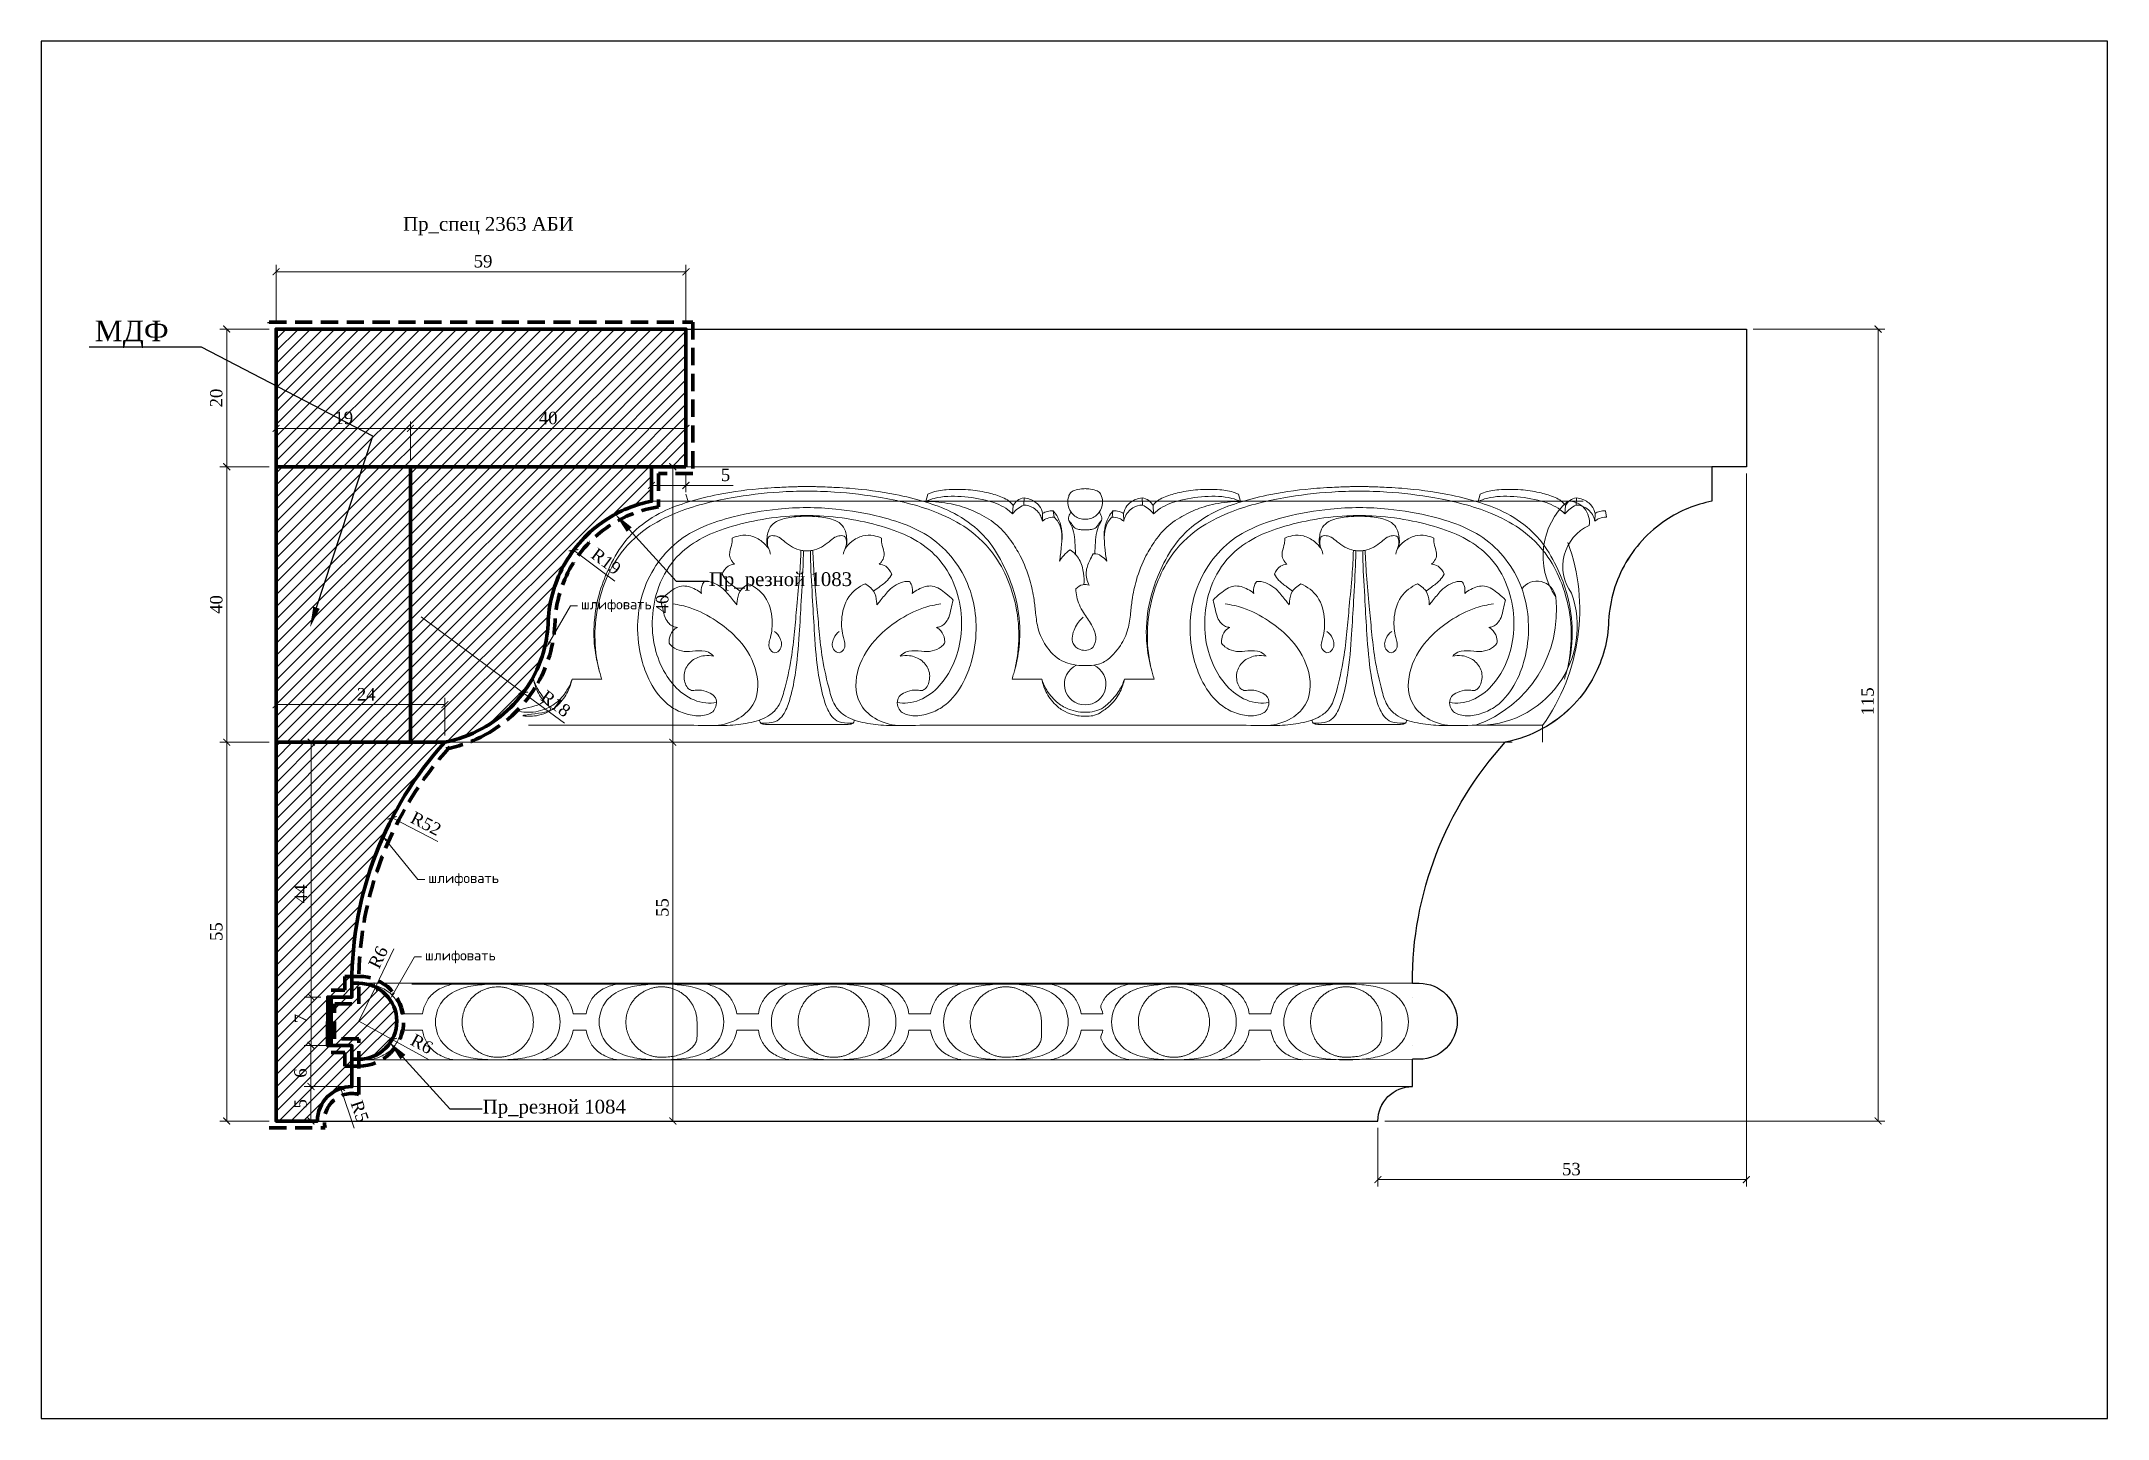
# Model space of a CAD drawing. Header units: millimetres. Extents: x 309006 to 309306, y -103815 to -103615.
import ezdxf
from ezdxf import colors
from ezdxf.entities.mleader import LeaderData, LeaderLine
from ezdxf.math import Vec2, Vec3

# ---------------------------------------------------------------- set-up
doc = ezdxf.new("R2010")
doc.units = ezdxf.units.MM
doc.header["$MEASUREMENT"] = 0
doc.linetypes.add('HIDDEN', pattern=[0.375, 0.25, -0.125])
for name, color, linetype, lineweight in [('0.05', 7, 'Continuous', 5), ('линия 15', 7, 'Continuous', 15), ('линия 50', 1, 'Continuous', 140), ('служебный слой РАЗМЕРЫ', 7, 'Continuous', 9)]:
    doc.layers.add(name, color=color, linetype=linetype, lineweight=lineweight)
doc.layers.add('Outside panel', color=7, linetype='Continuous', lineweight=18, true_color=0x7f5e57)
doc.layers.add('размеры в модели', color=7, linetype='Continuous')
doc.styles.add('ELECT', font='times.ttf')
doc.styles.get("Standard").update_dxf_attribs({"font": 'times.ttf'})
doc.styles.add('ЕСКД профили текст', font='isocpeur.ttf')
doc.dimstyles.new('M_1', dxfattribs={"dimtxt": 1.8, "dimasz": 1, "dimexe": 1, "dimexo": 1, "dimgap": 0.6, "dimtad": 1, "dimdec": 0, "dimdsep": 46, "dimtxsty": 'Standard', "dimblk": 'ARCHTICK', "dimcen": -5, "dimclrd": 7, "dimclre": 7, "dimclrt": 7, "dimadec": 0, "dimazin": 0, "dimtfac": 1, "dimtdec": 0, "dimtmove": 0, "dimatfit": 3, "dimfxl": 1, "dimtolj": 1, "dimtzin": 0, "dimlwd": 5, "dimlwe": 5, "dimarcsym": 0})

msp = doc.modelspace()

# ---------------------------------------------------------------- texts
at = {"color": 7, "ltscale": 1000, "insert": (309058.42, -103640.55), "char_height": 2, "width": 31.5231, "attachment_point": 1, "line_spacing_factor": 1.5, "style": 'ELECT'}
msp.add_mtext('Пр_спец 2363 АБИ', dxfattribs=at)

# ---------------------------------------------------------------- blocks, each defined once
blk = doc.blocks.new('_ArchTick')
at = {"color": 0, "linetype": 'ByBlock', "const_width": 0.15}
blk.add_lwpolyline([(-0.5, -0.5), (0.5, 0.5)], dxfattribs=at)
blk = doc.blocks.new('*D23')
at = {"color": 7, "lineweight": 5, "ltscale": 1000, "transparency": 16777216}
for p, q in [((309254.44, -103656.82), (309273.56, -103656.82)), ((309272.56, -103771.82), (309272.56, -103656.82)), ((309200.94, -103771.82), (309273.56, -103771.82))]:
    blk.add_line(p, q, dxfattribs=at)
at = {"layer": 'Defpoints', "color": 0, "ltscale": 1000, "transparency": 16777216}
for p in [(309253.44, -103656.82), (309272.56, -103656.82), (309199.94, -103771.82)]:
    blk.add_point(p, dxfattribs=at)
at = {"color": 7, "lineweight": 5, "ltscale": 1000, "transparency": 16777216}
for p, rotation in [((309272.56, -103656.82), 90), ((309272.56, -103771.82), 270)]:
    blk.add_blockref('_ArchTick', p, dxfattribs=dict(at, rotation=rotation))
at = {"color": 7, "ltscale": 1000, "transparency": 16777216, "insert": (309271.04, -103710.89), "char_height": 1.8, "attachment_point": 5, "rotation": 90}
blk.add_mtext('\\A1;115', dxfattribs=at)
blk = doc.blocks.new('*D22')
at = {"color": 7, "lineweight": 5, "ltscale": 1000, "transparency": 16777216}
for p, q in [((309253.44, -103677.82), (309253.44, -103781.33)), ((309199.94, -103772.82), (309199.94, -103781.33)), ((309199.94, -103780.33), (309253.44, -103780.33))]:
    blk.add_line(p, q, dxfattribs=at)
at = {"layer": 'Defpoints', "color": 0, "ltscale": 1000, "transparency": 16777216}
for p in [(309253.44, -103676.82), (309199.94, -103771.82), (309253.44, -103780.33)]:
    blk.add_point(p, dxfattribs=at)
at = {"color": 7, "lineweight": 5, "ltscale": 1000, "transparency": 16777216, "rotation": 180}
blk.add_blockref('_ArchTick', (309199.94, -103780.33), dxfattribs=at)
at = {"color": 7, "lineweight": 5, "ltscale": 1000, "transparency": 16777216}
blk.add_blockref('_ArchTick', (309253.44, -103780.33), dxfattribs=at)
at = {"color": 7, "ltscale": 1000, "transparency": 16777216, "insert": (309228.03, -103778.81), "char_height": 1.8, "attachment_point": 5}
blk.add_mtext('\\A1;53', dxfattribs=at)
blk = doc.blocks.new('*D21')
at = {"layer": 'Defpoints', "color": 0, "ltscale": 1000, "transparency": 16777216}
for p in [(309050.98, -103766.82), (309045.04, -103771.82), (309045.98, -103771.82)]:
    blk.add_point(p, dxfattribs=at)
at = {"layer": 'линия 15', "color": 7, "lineweight": 5, "ltscale": 1000, "transparency": 16777216}
for p, q in [((309049.98, -103766.82), (309044.04, -103766.82)), ((309045.04, -103766.82), (309045.04, -103771.82)), ((309044.98, -103771.82), (309044.04, -103771.82))]:
    blk.add_line(p, q, dxfattribs=at)
for p, rotation in [((309045.04, -103766.82), 90), ((309045.04, -103771.82), 270)]:
    blk.add_blockref('_ArchTick', p, dxfattribs=dict(at, rotation=rotation))
at = {"layer": 'линия 15', "color": 7, "ltscale": 1000, "transparency": 16777216, "insert": (309043.52, -103769.32), "char_height": 1.8, "attachment_point": 5, "rotation": 90}
blk.add_mtext('\\A1;5', dxfattribs=at)
blk = doc.blocks.new('*D20')
at = {"layer": 'Defpoints', "color": 0, "ltscale": 1000, "transparency": 16777216}
for p in [(309050.98, -103760.86), (309045.04, -103766.82), (309050.98, -103766.82)]:
    blk.add_point(p, dxfattribs=at)
at = {"layer": 'линия 15', "color": 7, "lineweight": 5, "ltscale": 1000, "transparency": 16777216}
for p, q in [((309049.98, -103760.86), (309044.04, -103760.86)), ((309045.04, -103760.86), (309045.04, -103766.82)), ((309049.98, -103766.82), (309044.04, -103766.82))]:
    blk.add_line(p, q, dxfattribs=at)
for p, rotation in [((309045.04, -103760.86), 90), ((309045.04, -103766.82), 270)]:
    blk.add_blockref('_ArchTick', p, dxfattribs=dict(at, rotation=rotation))
at = {"layer": 'линия 15', "color": 7, "ltscale": 1000, "transparency": 16777216, "insert": (309043.52, -103764.85), "char_height": 1.8, "attachment_point": 5, "rotation": 90}
blk.add_mtext('\\A1;6', dxfattribs=at)
blk = doc.blocks.new('*D18')
at = {"layer": 'Defpoints', "color": 0, "ltscale": 1000, "transparency": 16777216}
for p in [(309047.48, -103753.82), (309045.07, -103760.86), (309047.48, -103760.86)]:
    blk.add_point(p, dxfattribs=at)
at = {"layer": 'линия 15', "color": 7, "lineweight": 5, "ltscale": 1000, "transparency": 16777216}
for p, q in [((309046.48, -103753.82), (309044.07, -103753.82)), ((309045.07, -103753.82), (309045.07, -103760.86)), ((309046.48, -103760.86), (309044.07, -103760.86))]:
    blk.add_line(p, q, dxfattribs=at)
for p, rotation in [((309045.07, -103753.82), 90), ((309045.07, -103760.86), 270)]:
    blk.add_blockref('_ArchTick', p, dxfattribs=dict(at, rotation=rotation))
at = {"layer": 'линия 15', "color": 7, "ltscale": 1000, "transparency": 16777216, "insert": (309043.56, -103756.95), "char_height": 1.8, "attachment_point": 5, "rotation": 90}
blk.add_mtext('\\A1;7', dxfattribs=at)
blk = doc.blocks.new('*D17')
at = {"layer": 'Defpoints', "color": 0, "ltscale": 1000, "transparency": 16777216}
for p in [(309049.36, -103767.09), (309050.98, -103771.82)]:
    blk.add_point(p, dxfattribs=at)
at = {"layer": 'линия 15', "color": 7, "lineweight": 5, "ltscale": 1000, "transparency": 16777216}
blk.add_line((309051.33, -103772.84), (309049.36, -103767.09), dxfattribs=at)
at = {"layer": 'линия 15', "color": 7, "lineweight": 5, "ltscale": 1000, "transparency": 16777216, "rotation": 108.8886295560741}
blk.add_blockref('_ArchTick', (309049.36, -103767.09), dxfattribs=at)
at = {"layer": 'линия 15', "color": 7, "ltscale": 1000, "transparency": 16777216, "insert": (309052.11, -103770.42), "char_height": 1.8, "attachment_point": 5, "rotation": 288.8886}
blk.add_mtext('\\A1;R5', dxfattribs=at)
blk = doc.blocks.new('*D16')
at = {"layer": 'Defpoints', "color": 0, "ltscale": 1000, "transparency": 16777216}
for p in [(309054.39, -103752.37), (309051.98, -103757.34)]:
    blk.add_point(p, dxfattribs=at)
at = {"layer": 'линия 15', "color": 7, "lineweight": 5, "ltscale": 1000, "transparency": 16777216}
for p in [(309057.06, -103746.83), (309051.98, -103757.34)]:
    blk.add_line(p, (309054.39, -103752.37), dxfattribs=at)
at = {"layer": 'линия 15', "color": 7, "lineweight": 5, "ltscale": 1000, "transparency": 16777216, "rotation": 244.2064938782873}
blk.add_blockref('_ArchTick', (309054.39, -103752.37), dxfattribs=at)
at = {"layer": 'линия 15', "color": 7, "ltscale": 1000, "transparency": 16777216, "insert": (309054.8, -103748.04), "char_height": 1.8, "attachment_point": 5, "rotation": 64.2065}
blk.add_mtext('\\A1;R6', dxfattribs=at)
blk = doc.blocks.new('*D15')
at = {"layer": 'Defpoints', "color": 0, "ltscale": 1000, "transparency": 16777216}
for p in [(309056.82, -103727.8), (309102.8, -103751.7)]:
    blk.add_point(p, dxfattribs=at)
at = {"layer": 'линия 15', "color": 7, "lineweight": 5, "ltscale": 1000, "transparency": 16777216}
blk.add_line((309063.46, -103731.25), (309056.82, -103727.8), dxfattribs=at)
at = {"layer": 'линия 15', "color": 7, "lineweight": 5, "ltscale": 1000, "transparency": 16777216, "rotation": 152.5364289317594}
blk.add_blockref('_ArchTick', (309056.82, -103727.8), dxfattribs=at)
at = {"layer": 'линия 15', "color": 7, "ltscale": 1000, "transparency": 16777216, "insert": (309061.73, -103728.64), "char_height": 1.8, "attachment_point": 5, "rotation": 332.5364}
blk.add_mtext('\\A1;R52', dxfattribs=at)
blk = doc.blocks.new('*D14')
at = {"layer": 'Defpoints', "color": 0, "ltscale": 1000, "transparency": 16777216}
for p in [(309061.04, -103698.63), (309075.87, -103709.63)]:
    blk.add_point(p, dxfattribs=at)
at = {"layer": 'линия 15', "color": 7, "lineweight": 5, "ltscale": 1000, "transparency": 16777216}
for p in [(309061.04, -103698.63), (309081.84, -103714.05)]:
    blk.add_line(p, (309075.87, -103709.63), dxfattribs=at)
at = {"layer": 'линия 15', "color": 7, "lineweight": 5, "ltscale": 1000, "transparency": 16777216, "rotation": 143.4523708877808}
blk.add_blockref('_ArchTick', (309075.87, -103709.63), dxfattribs=at)
at = {"layer": 'линия 15', "color": 7, "ltscale": 1000, "transparency": 16777216, "insert": (309080.56, -103711.22), "char_height": 1.8, "attachment_point": 5, "rotation": 323.4524}
blk.add_mtext('\\A1;R18', dxfattribs=at)
blk = doc.blocks.new('*D13')
at = {"layer": 'Defpoints', "color": 0, "ltscale": 1000, "transparency": 16777216}
for p in [(309083.17, -103688.94), (309098.16, -103700.14)]:
    blk.add_point(p, dxfattribs=at)
at = {"layer": 'линия 15', "color": 7, "lineweight": 5, "ltscale": 1000, "transparency": 16777216}
blk.add_line((309089.16, -103693.41), (309083.17, -103688.94), dxfattribs=at)
at = {"layer": 'линия 15', "color": 7, "lineweight": 5, "ltscale": 1000, "transparency": 16777216, "rotation": 143.2126854717106}
blk.add_blockref('_ArchTick', (309083.17, -103688.94), dxfattribs=at)
at = {"layer": 'линия 15', "color": 7, "ltscale": 1000, "transparency": 16777216, "insert": (309087.88, -103690.56), "char_height": 1.8, "attachment_point": 5, "rotation": 323.2127}
blk.add_mtext('\\A1;R19', dxfattribs=at)
blk = doc.blocks.new('*D12')
at = {"layer": 'Defpoints', "color": 0, "ltscale": 1000, "transparency": 16777216}
for p in [(309094.48, -103676.82), (309099.48, -103676.82), (309099.48, -103679.53)]:
    blk.add_point(p, dxfattribs=at)
at = {"layer": 'линия 15', "color": 7, "lineweight": 5, "ltscale": 1000, "transparency": 16777216}
for p, q in [((309094.48, -103677.82), (309094.48, -103680.53)), ((309094.48, -103679.53), (309099.48, -103679.53)), ((309099.48, -103677.82), (309099.48, -103680.53)), ((309099.48, -103679.53), (309106.35, -103679.53))]:
    blk.add_line(p, q, dxfattribs=at)
at = {"layer": 'линия 15', "color": 7, "lineweight": 5, "ltscale": 1000, "transparency": 16777216, "rotation": 180}
blk.add_blockref('_ArchTick', (309094.48, -103679.53), dxfattribs=at)
at = {"layer": 'линия 15', "color": 7, "lineweight": 5, "ltscale": 1000, "transparency": 16777216}
blk.add_blockref('_ArchTick', (309099.48, -103679.53), dxfattribs=at)
at = {"layer": 'линия 15', "color": 7, "ltscale": 1000, "transparency": 16777216, "insert": (309105.23, -103678.01), "char_height": 1.8, "attachment_point": 5}
blk.add_mtext('\\A1;5', dxfattribs=at)
blk = doc.blocks.new('*D10')
at = {"layer": 'Defpoints', "color": 0, "ltscale": 1000, "transparency": 16777216}
for p in [(309059.48, -103671.25), (309039.98, -103676.82), (309059.48, -103676.82)]:
    blk.add_point(p, dxfattribs=at)
at = {"layer": 'линия 15', "color": 7, "lineweight": 5, "ltscale": 1000, "transparency": 16777216}
for p, q in [((309039.98, -103675.82), (309039.98, -103670.25)), ((309059.48, -103675.82), (309059.48, -103670.25)), ((309039.98, -103671.25), (309059.48, -103671.25))]:
    blk.add_line(p, q, dxfattribs=at)
at = {"layer": 'линия 15', "color": 7, "lineweight": 5, "ltscale": 1000, "transparency": 16777216, "rotation": 180}
blk.add_blockref('_ArchTick', (309039.98, -103671.25), dxfattribs=at)
at = {"layer": 'линия 15', "color": 7, "lineweight": 5, "ltscale": 1000, "transparency": 16777216}
blk.add_blockref('_ArchTick', (309059.48, -103671.25), dxfattribs=at)
at = {"layer": 'линия 15', "color": 7, "ltscale": 1000, "transparency": 16777216, "insert": (309049.8, -103669.73), "char_height": 1.8, "attachment_point": 5}
blk.add_mtext('\\A1;19', dxfattribs=at)
blk = doc.blocks.new('*D9')
at = {"layer": 'Defpoints', "color": 0, "ltscale": 1000, "transparency": 16777216}
for p in [(309064.48, -103711.36), (309039.98, -103716.82), (309064.48, -103716.82)]:
    blk.add_point(p, dxfattribs=at)
at = {"layer": 'линия 15', "color": 7, "lineweight": 5, "ltscale": 1000, "transparency": 16777216}
for p, q in [((309039.98, -103715.82), (309039.98, -103710.36)), ((309039.98, -103711.36), (309064.48, -103711.36)), ((309064.48, -103715.82), (309064.48, -103710.36))]:
    blk.add_line(p, q, dxfattribs=at)
at = {"layer": 'линия 15', "color": 7, "lineweight": 5, "ltscale": 1000, "transparency": 16777216, "rotation": 180}
blk.add_blockref('_ArchTick', (309039.98, -103711.36), dxfattribs=at)
at = {"layer": 'линия 15', "color": 7, "lineweight": 5, "ltscale": 1000, "transparency": 16777216}
blk.add_blockref('_ArchTick', (309064.48, -103711.36), dxfattribs=at)
at = {"layer": 'линия 15', "color": 7, "ltscale": 1000, "transparency": 16777216, "insert": (309053.06, -103709.86), "char_height": 1.8, "attachment_point": 5}
blk.add_mtext('\\A1;24', dxfattribs=at)
blk = doc.blocks.new('*D8')
at = {"layer": 'Defpoints', "color": 0, "ltscale": 1000, "transparency": 16777216}
for p in [(309064.48, -103716.82), (309045.98, -103771.82), (309097.57, -103771.82)]:
    blk.add_point(p, dxfattribs=at)
at = {"layer": 'линия 15', "color": 7, "lineweight": 5, "ltscale": 1000, "transparency": 16777216}
for p, q in [((309065.48, -103716.82), (309098.57, -103716.82)), ((309097.57, -103716.82), (309097.57, -103771.82)), ((309046.98, -103771.82), (309098.57, -103771.82))]:
    blk.add_line(p, q, dxfattribs=at)
for p, rotation in [((309097.57, -103716.82), 90), ((309097.57, -103771.82), 270)]:
    blk.add_blockref('_ArchTick', p, dxfattribs=dict(at, rotation=rotation))
at = {"layer": 'линия 15', "color": 7, "ltscale": 1000, "transparency": 16777216, "insert": (309096.06, -103740.83), "char_height": 1.8, "attachment_point": 5, "rotation": 90}
blk.add_mtext('\\A1;55', dxfattribs=at)
blk = doc.blocks.new('*D7')
at = {"layer": 'Defpoints', "color": 0, "ltscale": 1000, "transparency": 16777216}
for p in [(309094.48, -103676.82), (309064.48, -103716.82), (309097.57, -103716.82)]:
    blk.add_point(p, dxfattribs=at)
at = {"layer": 'линия 15', "color": 7, "lineweight": 5, "ltscale": 1000, "transparency": 16777216}
for p, q in [((309095.48, -103676.82), (309098.57, -103676.82)), ((309097.57, -103676.82), (309097.57, -103716.82)), ((309065.48, -103716.82), (309098.57, -103716.82))]:
    blk.add_line(p, q, dxfattribs=at)
for p, rotation in [((309097.57, -103676.82), 90), ((309097.57, -103716.82), 270)]:
    blk.add_blockref('_ArchTick', p, dxfattribs=dict(at, rotation=rotation))
at = {"layer": 'линия 15', "color": 7, "ltscale": 1000, "transparency": 16777216, "insert": (309096.06, -103696.74), "char_height": 1.8, "attachment_point": 5, "rotation": 90}
blk.add_mtext('\\A1;40', dxfattribs=at)
blk = doc.blocks.new('*D6')
at = {"layer": 'Defpoints', "color": 0, "ltscale": 1000, "transparency": 16777216}
for p in [(309099.48, -103648.51), (309039.98, -103656.83), (309099.48, -103656.83)]:
    blk.add_point(p, dxfattribs=at)
at = {"layer": 'линия 15', "color": 7, "lineweight": 5, "ltscale": 1000, "transparency": 16777216}
for p, q in [((309039.98, -103655.83), (309039.98, -103647.51)), ((309039.98, -103648.51), (309099.48, -103648.51)), ((309099.48, -103655.83), (309099.48, -103647.51))]:
    blk.add_line(p, q, dxfattribs=at)
at = {"layer": 'линия 15', "color": 7, "lineweight": 5, "ltscale": 1000, "transparency": 16777216, "rotation": 180}
blk.add_blockref('_ArchTick', (309039.98, -103648.51), dxfattribs=at)
at = {"layer": 'линия 15', "color": 7, "lineweight": 5, "ltscale": 1000, "transparency": 16777216}
blk.add_blockref('_ArchTick', (309099.48, -103648.51), dxfattribs=at)
at = {"layer": 'линия 15', "color": 7, "ltscale": 1000, "transparency": 16777216, "insert": (309070.02, -103646.99), "char_height": 1.8, "attachment_point": 5}
blk.add_mtext('\\A1;59', dxfattribs=at)
blk = doc.blocks.new('*D5')
at = {"layer": 'Defpoints', "color": 0, "ltscale": 1000, "transparency": 16777216}
for p in [(309039.98, -103716.82), (309032.81, -103771.82), (309039.98, -103771.82)]:
    blk.add_point(p, dxfattribs=at)
at = {"layer": 'линия 15', "color": 7, "lineweight": 5, "ltscale": 1000, "transparency": 16777216}
for p, q in [((309038.98, -103716.82), (309031.81, -103716.82)), ((309032.81, -103716.82), (309032.81, -103771.82)), ((309038.98, -103771.82), (309031.81, -103771.82))]:
    blk.add_line(p, q, dxfattribs=at)
for p, rotation in [((309032.81, -103716.82), 90), ((309032.81, -103771.82), 270)]:
    blk.add_blockref('_ArchTick', p, dxfattribs=dict(at, rotation=rotation))
at = {"layer": 'линия 15', "color": 7, "ltscale": 1000, "transparency": 16777216, "insert": (309031.3, -103744.32), "char_height": 1.8, "attachment_point": 5, "rotation": 90}
blk.add_mtext('\\A1;55', dxfattribs=at)
blk = doc.blocks.new('*D4')
at = {"layer": 'Defpoints', "color": 0, "ltscale": 1000, "transparency": 16777216}
for p in [(309039.98, -103676.82), (309032.81, -103716.82), (309039.98, -103716.82)]:
    blk.add_point(p, dxfattribs=at)
at = {"layer": 'линия 15', "color": 7, "lineweight": 5, "ltscale": 1000, "transparency": 16777216}
for p, q in [((309038.98, -103676.82), (309031.81, -103676.82)), ((309032.81, -103676.82), (309032.81, -103716.82)), ((309038.98, -103716.82), (309031.81, -103716.82))]:
    blk.add_line(p, q, dxfattribs=at)
for p, rotation in [((309032.81, -103676.82), 90), ((309032.81, -103716.82), 270)]:
    blk.add_blockref('_ArchTick', p, dxfattribs=dict(at, rotation=rotation))
at = {"layer": 'линия 15', "color": 7, "ltscale": 1000, "transparency": 16777216, "insert": (309031.3, -103696.82), "char_height": 1.8, "attachment_point": 5, "rotation": 90}
blk.add_mtext('\\A1;40', dxfattribs=at)
blk = doc.blocks.new('*D3')
at = {"layer": 'Defpoints', "color": 0, "ltscale": 1000, "transparency": 16777216}
for p in [(309039.98, -103656.82), (309032.81, -103676.82), (309039.98, -103676.82)]:
    blk.add_point(p, dxfattribs=at)
at = {"layer": 'линия 15', "color": 7, "lineweight": 5, "ltscale": 1000, "transparency": 16777216}
for p, q in [((309038.98, -103656.82), (309031.81, -103656.82)), ((309032.81, -103656.82), (309032.81, -103676.82)), ((309038.98, -103676.82), (309031.81, -103676.82))]:
    blk.add_line(p, q, dxfattribs=at)
for p, rotation in [((309032.81, -103656.82), 90), ((309032.81, -103676.82), 270)]:
    blk.add_blockref('_ArchTick', p, dxfattribs=dict(at, rotation=rotation))
at = {"layer": 'линия 15', "color": 7, "ltscale": 1000, "transparency": 16777216, "insert": (309031.3, -103666.84), "char_height": 1.8, "attachment_point": 5, "rotation": 90}
blk.add_mtext('\\A1;20', dxfattribs=at)
blk = doc.blocks.new('*D2')
at = {"layer": '0.05', "color": 7, "lineweight": 5, "ltscale": 1000, "transparency": 16777216}
for p in [(309051.98, -103757.34), (309062.22, -103762.96)]:
    blk.add_line(p, (309056.82, -103760), dxfattribs=at)
at = {"layer": 'Defpoints', "color": 0, "ltscale": 1000, "transparency": 16777216}
for p in [(309051.98, -103757.34), (309056.82, -103760)]:
    blk.add_point(p, dxfattribs=at)
at = {"layer": '0.05', "color": 7, "lineweight": 5, "ltscale": 1000, "transparency": 16777216, "rotation": 151.2241793745032}
blk.add_blockref('_ArchTick', (309056.82, -103760), dxfattribs=at)
at = {"layer": '0.05', "color": 7, "lineweight": 15, "ltscale": 1000, "transparency": 16777216, "insert": (309061.13, -103760.63), "char_height": 1.8, "attachment_point": 5, "rotation": 331.2242}
blk.add_mtext('\\A1;R6', dxfattribs=at)

# ---------------------------------------------------------------- dimensions: what is measured, and where the dimension line sits
at = {"color": 7, "ltscale": 1000}
dim = msp.add_linear_dim(base=(309272.56, -103656.82), p1=(309199.94, -103771.82), p2=(309253.44, -103656.82), angle=90, dimstyle='M_1', dxfattribs=at)
dim.commit()
dim.dimension.update_dxf_attribs({"geometry": '*D23', "text_midpoint": (309272.56, -103710.89), "dimtype": 128})
dim = msp.add_linear_dim(base=(309253.4425, -103780.329), p1=(309199.943, -103771.8178), p2=(309253.4425, -103676.8178), dimstyle='M_1', dxfattribs=at)
dim.commit()
dim.dimension.update_dxf_attribs({"geometry": '*D22', "text_midpoint": (309228.0293, -103780.329), "dimtype": 128})
at = {"layer": '0.05', "color": 7, "lineweight": 15, "ltscale": 1000}
dim = msp.add_radius_dim(center=(309051.98, -103757.34), mpoint=(309056.82, -103760), dimstyle='M_1', dxfattribs=at)
dim.commit()
dim.dimension.update_dxf_attribs({"geometry": '*D2', "text_midpoint": (309061.13, -103760.63)})
at = {"layer": 'линия 15', "color": 7, "ltscale": 1000}
for base, p1, p2, picture, middle in [((309099.4827, -103648.5125), (309039.9832, -103656.8305), (309099.4827, -103656.8305), '*D6', (309070.0248, -103648.5125)), ((309059.483, -103671.2506), (309039.9832, -103676.818), (309059.483, -103676.8184), '*D10', (309049.8048, -103671.2506)), ((309099.48, -103679.53), (309094.48, -103676.82), (309099.48, -103676.82), '*D12', (309105.23, -103679.53)), ((309064.4825, -103711.3604), (309039.9832, -103716.8178), (309064.4825, -103716.8184), '*D9', (309053.0551, -103711.3604))]:
    dim = msp.add_linear_dim(base=base, p1=p1, p2=p2, dimstyle='M_1', dxfattribs=at)
    dim.commit()
    dim.dimension.update_dxf_attribs({"geometry": picture, "text_midpoint": middle, "dimtype": 128})
for base, p1, p2, picture, middle in [((309032.81, -103676.82), (309039.98, -103656.82), (309039.98, -103676.82), '*D3', (309032.81, -103666.84)), ((309097.57, -103716.82), (309094.48, -103676.82), (309064.48, -103716.82), '*D7', (309097.57, -103696.74)), ((309097.57, -103771.82), (309064.48, -103716.82), (309045.98, -103771.82), '*D8', (309097.57, -103740.83)), ((309045.07, -103760.86), (309047.48, -103753.82), (309047.48, -103760.86), '*D18', (309045.07, -103756.95)), ((309045.04, -103766.82), (309050.98, -103760.86), (309050.98, -103766.82), '*D20', (309045.04, -103764.85))]:
    dim = msp.add_linear_dim(base=base, p1=p1, p2=p2, angle=90, dimstyle='M_1', dxfattribs=at)
    dim.commit()
    dim.dimension.update_dxf_attribs({"geometry": picture, "text_midpoint": middle, "dimtype": 128})
msp.add_linear_dim(base=(309099.48, -103671.25), p1=(309059.48, -103676.82), p2=(309099.48, -103676.82), dimstyle='M_1', dxfattribs=at).render()
for base, p1, p2, picture, middle in [((309032.81, -103716.82), (309039.98, -103676.82), (309039.98, -103716.82), '*D4', (309031.3, -103696.82)), ((309032.81, -103771.82), (309039.98, -103716.82), (309039.98, -103771.82), '*D5', (309031.3, -103744.32)), ((309045.04, -103771.82), (309050.98, -103766.82), (309045.98, -103771.82), '*D21', (309043.52, -103769.32))]:
    dim = msp.add_linear_dim(base=base, p1=p1, p2=p2, angle=90, dimstyle='M_1', dxfattribs=at)
    dim.commit()
    dim.dimension.update_dxf_attribs({"geometry": picture, "text_midpoint": middle})
for center, mpoint, picture, middle in [((309098.16, -103700.14), (309083.17, -103688.94), '*D13', (309086.97, -103691.77)), ((309102.8, -103751.7), (309056.82, -103727.8), '*D15', (309061.03, -103729.99)), ((309050.98, -103771.82), (309049.36, -103767.09), '*D17', (309050.67, -103770.91))]:
    dim = msp.add_radius_dim(center=center, mpoint=mpoint, dimstyle='M_1', dxfattribs=at)
    dim.commit()
    dim.dimension.update_dxf_attribs({"geometry": picture, "text_midpoint": middle, "dimtype": 132})
for center, mpoint, picture, middle in [((309061.04, -103698.63), (309075.87, -103709.63), '*D14', (309080.56, -103711.22)), ((309051.98, -103757.34), (309054.39, -103752.37), '*D16', (309054.8, -103748.04))]:
    dim = msp.add_radius_dim(center=center, mpoint=mpoint, dimstyle='M_1', dxfattribs=at)
    dim.commit()
    dim.dimension.update_dxf_attribs({"geometry": picture, "text_midpoint": middle})
msp.add_linear_dim(base=(309045.07, -103716.82), p1=(309047.48, -103760.86), p2=(309064.48, -103716.82), angle=90, dimstyle='M_1', dxfattribs=at).render()

# ---------------------------------------------------------------- hatches: boundary and pattern name
at = {"layer": 'Outside panel', "ltscale": 1000}
h = msp.add_hatch(dxfattribs=at)
h.set_pattern_fill('ANSI31', color=5, scale=10)
h.set_pattern_definition([(45, (3373.1936, -5674.9352), (-0.8838834765, 0.8838834765), [])])
h.paths.add_polyline_path([(309059.48, -103676.82), (309039.98, -103676.82), (309039.98, -103716.82), (309059.48, -103716.82)])
h.paths.add_polyline_path([(309099.48, -103656.82), (309039.98, -103656.82), (309039.98, -103676.82), (309099.48, -103676.82)])
h = msp.add_hatch(dxfattribs=at)
h.set_pattern_fill('ANSI31', color=256, scale=10)
h.set_pattern_definition([(45, (3263.7764, -5674.9416), (-0.8838834765, 0.8838834765), [])])
h.paths.add_polyline_path([(309094.55, -103681.82), (309094.55, -103676.82), (309059.55, -103676.82), (309059.55, -103716.82), (309064.55, -103716.82, 0.074638), (309069.95, -103714.85, 0.139731), (309077.17, -103707.75, 0.1146), (309079.53, -103699.74, -0.118829), (309081.79, -103691.22, -0.121961), (309087.85, -103684.58, -0.098511)])
h = msp.add_hatch(dxfattribs=at)
h.set_pattern_fill('ANSI31', color=256, scale=10)
h.set_pattern_definition([(45, (3451.7473, -5674.9355), (-0.8838834765, 0.8838834765), [])])
h.paths.add_polyline_path([(309064.48, -103716.82), (309039.98, -103716.82), (309039.98, -103771.82), (309045.98, -103771.82, -0.414214), (309050.98, -103766.82), (309050.98, -103760.86), (309047.46, -103760.86), (309047.48, -103753.82), (309050.98, -103753.82), (309050.98, -103751.82, -0.187336)])
h = msp.add_hatch(dxfattribs=at)
h.set_pattern_fill('ANSI31', color=256, scale=10)
h.set_pattern_definition([(45, (733.6525, -5674.9352), (-0.8838834765, 0.8838834765), [])])
h.paths.add_polyline_path([(309050.98, -103751.82), (309050.98, -103753.82), (309047.98, -103753.82), (309047.98, -103760.86), (309050.98, -103760.86), (309050.98, -103762.86), (309051.98, -103762.86, 1), (309051.98, -103751.82)])

# ---------------------------------------------------------------- linework, layer by layer
at = {"color": 7, "lineweight": 15, "ltscale": 1000}
for p, q in [((309039.98, -103656.83), (309253.44, -103656.82)), ((309253.44, -103656.82), (309253.44, -103676.82)), ((309253.44, -103656.82), (309253.44, -103676.82)), ((309047.24, -103676.82), (309253.44, -103676.82)), ((309248.44, -103676.82), (309248.44, -103681.82)), ((309094.48, -103681.82), (309229.73, -103681.82)), ((309179.99, -103681.84), (309179.69, -103680.8)), ((309214.49, -103681.84), (309214.79, -103680.8)), ((309227.19, -103682.45), (309227.1, -103683.65)), ((309228.76, -103681.33), (309228.73, -103682.38)), ((309231.47, -103683.6), (309231.43, -103684.73)), ((309233, -103683.22), (309233.12, -103684.12)), ((309223.84, -103716.82), (309223.84, -103714.36)), ((309039.98, -103716.82), (309219.41, -103716.82)), ((309218.44, -103716.82), (309218.44, -103716.82)), ((309050.98, -103751.82), (309205.44, -103751.82)), ((309182.83, -103751.94), (309170.33, -103751.94)), ((309195.33, -103751.94), (309182.83, -103751.94)), ((309204.94, -103751.82), (309204.94, -103751.82)), ((309204.94, -103753.82), (309204.94, -103753.82)), ((309182.83, -103756.25), (309181.26, -103756.25)), ((309184.39, -103756.25), (309182.83, -103756.25)), ((309181.26, -103758.63), (309182.83, -103758.63)), ((309182.83, -103758.63), (309184.39, -103758.63)), ((309204.94, -103760.86), (309204.94, -103760.86)), ((309170.33, -103762.94), (309182.83, -103762.94)), ((309182.83, -103762.94), (309205.44, -103762.86)), ((309204.94, -103762.84), (309204.94, -103766.82)), ((309204.94, -103762.86), (309204.94, -103766.82)), ((309050.98, -103766.82), (309204.94, -103766.82)), ((309039.98, -103771.82), (309199.94, -103771.82)), ((309039.98, -103771.82), (309195.52, -103771.82)), ((309199.94, -103771.82), (309189.94, -103771.82)), ((309199.94, -103771.82), (309193.94, -103771.82))]:
    msp.add_line(p, q, dxfattribs=at)
at = {"color": 6, "ltscale": 1000}
msp.add_lwpolyline([(309005.89, -103815.04), (309305.89, -103815.04), (309305.89, -103615.04), (309005.89, -103615.04)], close=True, dxfattribs=at)
at = {"color": 7}
for points in [[(309099.48, -103656.83), (309099.48, -103656.83), (309253.44, -103656.82), (309253.44, -103676.82)], [(309193.94, -103656.82), (309193.94, -103656.82), (309253.44, -103656.82), (309253.44, -103676.82)], [(309253.44, -103676.82), (309248.44, -103676.82)], [(309218.44, -103716.82), (309218.44, -103716.82)]]:
    msp.add_lwpolyline(points, dxfattribs=at)
for points in [[(309248.44, -103676.82), (309248.44, -103681.82, 0.098511), (309241.74, -103684.57, 0.121961), (309235.68, -103691.21, 0.118829), (309233.42, -103699.73, -0.1146), (309231.06, -103707.74, -0.139731), (309223.84, -103714.84, -0.074614), (309218.44, -103716.82)], [(309204.94, -103751.82), (309204.94, -103751.82, -0.187336), (309218.44, -103716.82)], [(309204.94, -103751.82), (309205.94, -103751.82, -1), (309205.94, -103762.86), (309204.94, -103762.86)], [(309045.98, -103771.82), (309199.94, -103771.82, -0.414214), (309204.94, -103766.82), (309204.94, -103762.86)]]:
    msp.add_lwpolyline(points, format="xyb", dxfattribs=at)
at = {"color": 7, "lineweight": 15, "ltscale": 1000}
msp.add_lwpolyline([(309253.44, -103676.82), (309248.44, -103676.82)], dxfattribs=at)
at = {"color": 7, "linetype": 'Continuous', "lineweight": 30}
for points in [[(309064.48, -103716.82), (309039.98, -103716.82)], [(309050.98, -103751.82), (309050.98, -103753.82), (309047.48, -103753.82), (309047.48, -103760.86), (309050.98, -103760.86)], [(309050.98, -103753.82), (309047.98, -103753.82), (309047.98, -103760.86), (309050.98, -103760.86)]]:
    msp.add_lwpolyline(points, dxfattribs=at)
at = {"color": 7, "lineweight": 15, "ltscale": 1000}
for centre, radius, start, end in [((309234.45, -103689.76), 10.54, 131.1048, 214.3637), ((309227.64, -103684.83), 3.01, 350.0354, 92.1874), ((309252.01, -103700.04), 18.57, 101.0816, 123.586), ((309233.32, -103691.3), 6.54, 114.5023, 216.3606), ((309252.12, -103700.14), 18.71, 123.6885, 151.5025), ((309200.6, -103697.62), 28.65, 324.2287, 19.9658), ((309252.22, -103700.16), 18.8, 151.599, 178.7055), ((309223.05, -103696.16), 2.74, 9.5569, 144.6615), ((309214.5, -103699.99), 14.38, 268.3914, 19.5346), ((309208.24, -103697.73), 17.63, 289.3873, 6.5897), ((309214.99, -103698.66), 18.46, 330.5058, 356.656), ((309215, -103698.63), 18.47, 298.6117, 330.4298), ((309214.55, -103697.85), 19.36, 281.5966, 298.6651), ((309204.94, -103771.82), 5, 90, 180), ((309204.94, -103771.82), 5, 90, 180)]:
    msp.add_arc(centre, radius, start, end, dxfattribs=at)
for points, knots in [([(309197.24, -103679.67), (309196.97, -103679.68), (309196.49, -103679.69), (309195.18, -103679.73), (309194.05, -103679.77), (309192.46, -103679.85), (309189.47, -103680.03), (309185.11, -103680.61), (309180.19, -103681.81), (309176.07, -103683.29), (309173.01, -103685.3), (309170.41, -103688.02), (309168.61, -103691.08), (309166.92, -103695.29), (309166.27, -103699.12), (309166.34, -103702.94), (309166.71, -103705), (309167.05, -103706.24)], [0, 0, 0, 0, 0.808477, 1.425041, 3.933569, 4.222991, 6.180353, 12.934215, 17.366894, 21.374335, 26.019869, 28.169235, 32.623241, 36.537961, 41.762726, 44.124224, 47.990111, 47.990111, 47.990111, 47.990111]), ([(309197.24, -103679.67), (309197.51, -103679.68), (309197.98, -103679.69), (309199.29, -103679.73), (309200.43, -103679.77), (309202.01, -103679.85), (309205.01, -103680.03), (309209.36, -103680.61), (309214.29, -103681.81), (309218.41, -103683.29), (309221.46, -103685.3), (309224.07, -103688.02), (309225.87, -103691.08), (309227.56, -103695.29), (309228.2, -103699.12), (309228.13, -103702.94), (309227.77, -103705), (309227.42, -103706.24)], [0, 0, 0, 0, 0.808477, 1.425041, 3.933569, 4.222991, 6.180353, 12.934215, 17.366894, 21.374335, 26.019869, 28.169235, 32.623241, 36.537961, 41.762726, 44.124224, 47.990111, 47.990111, 47.990111, 47.990111]), ([(309179.99, -103681.84), (309179.35, -103681.84), (309178.12, -103681.91), (309176.35, -103682.19), (309174.35, -103682.68), (309172.04, -103683.65), (309169.52, -103685.18), (309167.62, -103687.4), (309166.02, -103690.07), (309164.86, -103692.99), (309164.26, -103695.83), (309164.03, -103698.21), (309163.74, -103700.51), (309162.59, -103703), (309160.86, -103704.82), (309159.72, -103705.4), (309158.6, -103705.71), (309157.85, -103705.67), (309157.03, -103705.67), (309156.27, -103705.71), (309155.15, -103705.4), (309153.41, -103704.82), (309151.69, -103703), (309150.54, -103700.51), (309150.25, -103698.21), (309150.02, -103695.83), (309149.42, -103692.99), (309148.26, -103690.07), (309146.65, -103687.4), (309144.76, -103685.18), (309142.23, -103683.65), (309139.93, -103682.68), (309137.93, -103682.19), (309136.16, -103681.91), (309134.93, -103681.84), (309134.29, -103681.84)], [-37.041661, -37.041661, -37.041661, -37.041661, -35.134622, -33.347044, -31.681795, -28.964876, -25.864823, -22.928167, -20.301658, -16.534228, -13.584039, -11.637373, -9.325887, -6.706496, -3.473058, -2.222776, -1.244358, 0, 0, 1.244358, 2.222776, 3.473058, 6.706496, 9.325887, 11.637373, 13.584039, 16.534228, 20.301658, 22.928167, 25.864823, 28.964876, 31.681795, 33.347044, 35.134622, 37.041661, 37.041661, 37.041661, 37.041661]), ([(309197.24, -103680.35), (309195.9, -103680.36), (309192.22, -103680.48), (309185.8, -103681.26), (309179.21, -103682.88), (309173.52, -103685.77), (309169.89, -103689.37), (309167.57, -103694.04), (309166.41, -103698.79), (309166.43, -103703.25), (309166.99, -103706.13), (309167.37, -103707.38), (309167.45, -103707.65)], [0, 0, 0, 0, 4.001768, 11.032307, 19.410786, 24.184879, 30.024406, 34.367001, 39.703159, 44.548273, 47.627234, 48.468864, 48.468864, 48.468864, 48.468864]), ([(309179.69, -103680.8), (309179.53, -103680.72), (309178.68, -103680.35), (309176.68, -103680.08), (309173.95, -103680.08), (309171.29, -103680.47), (309169.39, -103681.01), (309168.09, -103681.59), (309167.54, -103682.11), (309167.31, -103682.42), (309167.29, -103682.45)], [0, 0, 0, 0, 0.515756, 2.779061, 5.972261, 8.691218, 10.823437, 11.882856, 12.928385, 13.039124, 13.039124, 13.039124, 13.039124]), ([(309179.99, -103681.84), (309179.58, -103681.67), (309177.92, -103681.07), (309174.76, -103681.07), (309171.13, -103681.57), (309168.59, -103682.58), (309167.59, -103683.44), (309167.37, -103683.65)], [0, 0, 0, 0, 1.323947, 5.248922, 9.287671, 12.33774, 13.237271, 13.237271, 13.237271, 13.237271]), ([(309197.24, -103682.74), (309195.84, -103682.75), (309192.25, -103682.94), (309187.17, -103683.82), (309182.19, -103685.35), (309178.19, -103687.62), (309175.11, -103691.09), (309173.14, -103695.29), (309172.46, -103700.05), (309172.95, -103704.24), (309174.37, -103708.09), (309176.13, -103710.79), (309178.62, -103712.41), (309180.72, -103713.05), (309182.49, -103712.98), (309183.64, -103712.44), (309184.11, -103711.6), (309184.16, -103710.76), (309183.76, -103709.99), (309182.87, -103709.48), (309181.82, -103709.2), (309181.02, -103709.27), (309180.49, -103709.34), (309179.94, -103709.04), (309179.41, -103708.06), (309179.31, -103706.44), (309180.47, -103704.8), (309182.16, -103704.17), (309183.26, -103704.24), (309183.7, -103704.34)], [0, 0, 0, 0, 4.188849, 10.781633, 15.408458, 19.771902, 24.370896, 29.099783, 33.490124, 38.627716, 41.554338, 45.809023, 47.979328, 50.329301, 52.31638, 53.144016, 54.013487, 55.051325, 55.521974, 56.570971, 57.972337, 58.7358, 58.967382, 59.574583, 60.436722, 62.243535, 64.125719, 66.050583, 67.385999, 67.385999, 67.385999, 67.385999]), ([(309197.24, -103680.35), (309198.57, -103680.36), (309202.25, -103680.48), (309208.68, -103681.26), (309215.26, -103682.88), (309220.95, -103685.77), (309224.58, -103689.37), (309226.91, -103694.04), (309228.07, -103698.79), (309228.05, -103703.25), (309227.49, -103706.13), (309227.11, -103707.38), (309227.02, -103707.65)], [0, 0, 0, 0, 4.001768, 11.032307, 19.410786, 24.184879, 30.024406, 34.367001, 39.703159, 44.548273, 47.627234, 48.468864, 48.468864, 48.468864, 48.468864]), ([(309197.24, -103682.74), (309198.63, -103682.75), (309202.23, -103682.94), (309207.31, -103683.82), (309212.29, -103685.35), (309216.28, -103687.62), (309219.36, -103691.09), (309221.33, -103695.29), (309222.01, -103700.05), (309221.53, -103704.24), (309220.11, -103708.09), (309218.34, -103710.79), (309215.86, -103712.41), (309213.75, -103713.05), (309211.99, -103712.98), (309210.84, -103712.44), (309210.36, -103711.6), (309210.31, -103710.76), (309210.71, -103709.99), (309211.6, -103709.48), (309212.65, -103709.2), (309213.45, -103709.27), (309213.99, -103709.34), (309214.53, -103709.04), (309215.07, -103708.06), (309215.17, -103706.44), (309214, -103704.8), (309212.31, -103704.17), (309211.21, -103704.24), (309210.78, -103704.34)], [0, 0, 0, 0, 4.188849, 10.781633, 15.408458, 19.771902, 24.370896, 29.099783, 33.490124, 38.627716, 41.554338, 45.809023, 47.979328, 50.329301, 52.31638, 53.144016, 54.013487, 55.051325, 55.521974, 56.570971, 57.972337, 58.7358, 58.967382, 59.574583, 60.436722, 62.243535, 64.125719, 66.050583, 67.385999, 67.385999, 67.385999, 67.385999]), ([(309214.49, -103681.84), (309214.9, -103681.67), (309216.55, -103681.07), (309219.72, -103681.07), (309223.34, -103681.57), (309225.89, -103682.58), (309226.89, -103683.44), (309227.1, -103683.65)], [0, 0, 0, 0, 1.323947, 5.248922, 9.287671, 12.33774, 13.237271, 13.237271, 13.237271, 13.237271]), ([(309214.79, -103680.8), (309214.94, -103680.72), (309215.79, -103680.35), (309217.8, -103680.08), (309220.52, -103680.08), (309223.19, -103680.47), (309225.09, -103681.01), (309226.38, -103681.59), (309226.93, -103682.11), (309227.17, -103682.42), (309227.19, -103682.45)], [0, 0, 0, 0, 0.515756, 2.779061, 5.972261, 8.691218, 10.823437, 11.882856, 12.928385, 13.039124, 13.039124, 13.039124, 13.039124]), ([(309227.1, -103683.65), (309227.32, -103683.38), (309227.81, -103682.89), (309228.41, -103682.53), (309228.73, -103682.38)], [0, 0, 0, 0, 1.033904, 2.074163, 2.074163, 2.074163, 2.074163]), ([(309227.19, -103682.45), (309227.34, -103682.17), (309227.78, -103681.65), (309228.42, -103681.4), (309228.76, -103681.33)], [0, 0, 0, 0, 0.942392, 1.976288, 1.976288, 1.976288, 1.976288]), ([(309228.73, -103682.38), (309229.21, -103682.41), (309230.32, -103682.68), (309231.18, -103683.78), (309231.4, -103684.54), (309231.43, -103684.73)], [0, 0, 0, 0, 1.460822, 3.262784, 3.83394, 3.83394, 3.83394, 3.83394]), ([(309228.76, -103681.33), (309229.07, -103681.37), (309229.9, -103681.58), (309231, -103682.31), (309231.38, -103683.21), (309231.47, -103683.6)], [0, 0, 0, 0, 0.945261, 2.540891, 3.749712, 3.749712, 3.749712, 3.749712]), ([(309184.12, -103711.05), (309183.61, -103711.14), (309181.89, -103711.23), (309179.15, -103710), (309176.7, -103707.22), (309175.09, -103703.57), (309174.59, -103699.25), (309175.33, -103694.55), (309177.57, -103690.36), (309181.18, -103687.42), (309185.39, -103685.64), (309190.2, -103684.47), (309194.25, -103683.95), (309196.63, -103683.9), (309197.24, -103683.91)], [0, 0, 0, 0, 1.551786, 5.067255, 8.524265, 12.491706, 16.836752, 21.412361, 26.572737, 30.69784, 35.124723, 40.185262, 45.516198, 47.327416, 47.327416, 47.327416, 47.327416]), ([(309197.24, -103684.01), (309196.7, -103684), (309195.41, -103684.07), (309193.7, -103684.3), (309192.25, -103685.04), (309191.6, -103686.06), (309191.46, -103687.08), (309191.34, -103688.1), (309191.81, -103688.85), (309191.92, -103689.38), (309191.95, -103689.52)], [0, 0, 0, 0, 1.622426, 3.865878, 5.132572, 6.368876, 7.300728, 8.215673, 9.370178, 9.820989, 9.820989, 9.820989, 9.820989]), ([(309210.36, -103711.05), (309210.87, -103711.14), (309212.58, -103711.23), (309215.32, -103710), (309217.77, -103707.22), (309219.38, -103703.57), (309219.88, -103699.25), (309219.15, -103694.55), (309216.9, -103690.36), (309213.29, -103687.42), (309209.08, -103685.64), (309204.27, -103684.47), (309200.22, -103683.95), (309197.84, -103683.9), (309197.24, -103683.91)], [0, 0, 0, 0, 1.551786, 5.067255, 8.524265, 12.491706, 16.836752, 21.412361, 26.572737, 30.69784, 35.124723, 40.185262, 45.516198, 47.327416, 47.327416, 47.327416, 47.327416]), ([(309197.24, -103684.01), (309197.78, -103684), (309199.06, -103684.07), (309200.77, -103684.3), (309202.23, -103685.04), (309202.87, -103686.06), (309203.01, -103687.08), (309203.14, -103688.1), (309202.67, -103688.85), (309202.56, -103689.38), (309202.52, -103689.52)], [0, 0, 0, 0, 1.622426, 3.865878, 5.132572, 6.368876, 7.300728, 8.215673, 9.370178, 9.820989, 9.820989, 9.820989, 9.820989]), ([(309231.43, -103684.73), (309231.64, -103684.56), (309232.16, -103684.24), (309232.77, -103684.13), (309233.12, -103684.12)], [0, 0, 0, 0, 0.785456, 1.814342, 1.814342, 1.814342, 1.814342]), ([(309231.47, -103683.6), (309231.67, -103683.47), (309232.17, -103683.25), (309232.71, -103683.2), (309233, -103683.22)], [0, 0, 0, 0, 0.709828, 1.594781, 1.594781, 1.594781, 1.594781]), ([(309196.38, -103688.94), (309196.34, -103690.15), (309196.21, -103692.87), (309195.79, -103696.8), (309195.46, -103700.83), (309194.99, -103704.99), (309194.17, -103708.61), (309193.32, -103711.53), (309191.62, -103713.24), (309189.11, -103714.04), (309186.02, -103714.45), (309180.46, -103714.33), (309170.72, -103714.38), (309162.07, -103714.35), (309157.44, -103714.36)], [0, 0, 0, 0, 3.629485, 8.160823, 11.853125, 15.774876, 20.680082, 23.05643, 24.720319, 27.663509, 30.738919, 34.090591, 44.30094, 60.005079, 60.005079, 60.005079, 60.005079]), ([(309186.42, -103687.17), (309186.42, -103687.43), (309186.39, -103688.11), (309186.05, -103688.96), (309185.99, -103689.92), (309186.31, -103690.53), (309186.62, -103690.85), (309186.73, -103690.95)], [0, 0, 0, 0, 0.773555, 2.041484, 2.698056, 3.591464, 4.029398, 4.029398, 4.029398, 4.029398]), ([(309191.7, -103688.71), (309191.42, -103688.32), (309190.68, -103687.54), (309189.23, -103686.76), (309187.67, -103686.73), (309186.78, -103687), (309186.42, -103687.17)], [0, 0, 0, 0, 1.422897, 3.212754, 4.750231, 5.96875, 5.96875, 5.96875, 5.96875]), ([(309191.62, -103688.54), (309191.49, -103688.17), (309191.47, -103687.64), (309191.69, -103686.83), (309192.47, -103686.78), (309193.28, -103687.05), (309194.09, -103687.8), (309195.13, -103688.55), (309196.26, -103688.96), (309196.99, -103689.04), (309197.24, -103689.05)], [0, 0, 0, 0, 1.174502, 1.591473, 2.312339, 3.116307, 4.192503, 5.54131, 6.9718, 7.725604, 7.725604, 7.725604, 7.725604]), ([(309202.85, -103688.54), (309202.99, -103688.17), (309203.01, -103687.64), (309202.79, -103686.83), (309202, -103686.78), (309201.2, -103687.05), (309200.39, -103687.8), (309199.35, -103688.55), (309198.22, -103688.96), (309197.49, -103689.04), (309197.24, -103689.05)], [0, 0, 0, 0, 1.174502, 1.591473, 2.312339, 3.116307, 4.192503, 5.54131, 6.9718, 7.725604, 7.725604, 7.725604, 7.725604]), ([(309198.09, -103688.94), (309198.14, -103690.15), (309198.27, -103692.87), (309198.68, -103696.8), (309199.02, -103700.83), (309199.48, -103704.99), (309200.3, -103708.61), (309201.16, -103711.53), (309202.85, -103713.24), (309205.36, -103714.04), (309208.46, -103714.45), (309214.01, -103714.33), (309223.76, -103714.38), (309223.84, -103714.36), (309223.84, -103714.36)], [0, 0, 0, 0, 3.629485, 8.160823, 11.853125, 15.774876, 20.680082, 23.05643, 24.720319, 27.663509, 30.738919, 34.090591, 44.30094, 60.005079, 60.005079, 60.005079, 60.005079]), ([(309202.78, -103688.71), (309203.05, -103688.32), (309203.8, -103687.54), (309205.24, -103686.76), (309206.8, -103686.73), (309207.69, -103687), (309208.06, -103687.17)], [0, 0, 0, 0, 1.422897, 3.212754, 4.750231, 5.96875, 5.96875, 5.96875, 5.96875]), ([(309208.06, -103687.17), (309208.06, -103687.43), (309208.08, -103688.11), (309208.43, -103688.96), (309208.49, -103689.92), (309208.16, -103690.53), (309207.86, -103690.85), (309207.74, -103690.95)], [0, 0, 0, 0, 0.773555, 2.041484, 2.698056, 3.591464, 4.029398, 4.029398, 4.029398, 4.029398]), ([(309186.73, -103690.95), (309186.41, -103690.99), (309185.6, -103691.24), (309185.1, -103691.96), (309184.93, -103692.41)], [0, 0, 0, 0, 0.981872, 2.419773, 2.419773, 2.419773, 2.419773]), ([(309196.74, -103689.01), (309196.73, -103689.48), (309196.67, -103691.93), (309196.42, -103695.97), (309196.13, -103701.51), (309195.73, -103706.37), (309194.92, -103710.31), (309194.07, -103712.62), (309192.87, -103713.91), (309191.6, -103714.07), (309190.81, -103714.06), (309190.53, -103714.03)], [0, 0, 0, 0, 1.430025, 7.333929, 12.135373, 18.098346, 21.92193, 24.194381, 25.399708, 26.984413, 27.808115, 27.808115, 27.808115, 27.808115]), ([(309197.73, -103689.01), (309197.74, -103689.48), (309197.8, -103691.93), (309198.05, -103695.97), (309198.34, -103701.51), (309198.74, -103706.37), (309199.55, -103710.31), (309200.4, -103712.62), (309201.61, -103713.91), (309202.87, -103714.07), (309203.67, -103714.06), (309203.94, -103714.03)], [0, 0, 0, 0, 1.430025, 7.333929, 12.135373, 18.098346, 21.92193, 24.194381, 25.399708, 26.984413, 27.808115, 27.808115, 27.808115, 27.808115]), ([(309207.74, -103690.95), (309208.07, -103690.99), (309208.87, -103691.24), (309209.38, -103691.96), (309209.55, -103692.41)], [0, 0, 0, 0, 0.981872, 2.419773, 2.419773, 2.419773, 2.419773]), ([(309181.94, -103695.22), (309181.67, -103694.99), (309180.81, -103694.4), (309178.91, -103693.81), (309177.24, -103695.06), (309176.33, -103695.83), (309176.01, -103696.17)], [0, 0, 0, 0, 1.066517, 3.142758, 5.41219, 6.802657, 6.802657, 6.802657, 6.802657]), ([(309182.37, -103693.46), (309182.22, -103693.63), (309181.88, -103694.17), (309181.86, -103694.84), (309181.94, -103695.22)], [0, 0, 0, 0, 0.676105, 1.863137, 1.863137, 1.863137, 1.863137]), ([(309187.08, -103696.87), (309186.92, -103696.68), (309186.33, -103696), (309185.31, -103694.54), (309183.7, -103693.51), (309182.58, -103693.46), (309182.37, -103693.46)], [0, 0, 0, 0, 0.745923, 2.692621, 5.37553, 6.013683, 6.013683, 6.013683, 6.013683]), ([(309184.93, -103692.41), (309185.1, -103692.73), (309185.6, -103693.49), (309186.61, -103694.17), (309187.28, -103694.67), (309187.55, -103694.86)], [0, 0, 0, 0, 1.102722, 2.648124, 3.624233, 3.624233, 3.624233, 3.624233]), ([(309188.77, -103693.81), (309188.48, -103693.98), (309188.05, -103694.31), (309187.28, -103695.08), (309187.14, -103696.03), (309187.08, -103696.71), (309187.08, -103696.87)], [0, 0, 0, 0, 1.012092, 1.614142, 3.197313, 3.689702, 3.689702, 3.689702, 3.689702]), ([(309192.53, -103700.72), (309192.88, -103700.98), (309193.5, -103701.74), (309193.73, -103703.21), (309192.53, -103704.09), (309191.47, -103703.02), (309192.13, -103701.26), (309192.34, -103698.77), (309191.56, -103695.61), (309189.69, -103694.24), (309188.77, -103693.81)], [0, 0, 0, 0, 1.300533, 2.888513, 3.852399, 4.816352, 6.409132, 8.991595, 12.47542, 15.522718, 15.522718, 15.522718, 15.522718]), ([(309201.94, -103700.72), (309201.6, -103700.98), (309200.98, -103701.74), (309200.75, -103703.21), (309201.95, -103704.09), (309203, -103703.02), (309202.35, -103701.26), (309202.13, -103698.77), (309202.91, -103695.61), (309204.79, -103694.24), (309205.71, -103693.81)], [0, 0, 0, 0, 1.300533, 2.888513, 3.852399, 4.816352, 6.409132, 8.991595, 12.47542, 15.522718, 15.522718, 15.522718, 15.522718]), ([(309205.71, -103693.81), (309206, -103693.98), (309206.43, -103694.31), (309207.19, -103695.08), (309207.34, -103696.03), (309207.39, -103696.71), (309207.4, -103696.87)], [0, 0, 0, 0, 1.012092, 1.614142, 3.197313, 3.689702, 3.689702, 3.689702, 3.689702]), ([(309209.55, -103692.41), (309209.37, -103692.73), (309208.88, -103693.49), (309207.86, -103694.17), (309207.19, -103694.67), (309206.92, -103694.86)], [0, 0, 0, 0, 1.102722, 2.648124, 3.624233, 3.624233, 3.624233, 3.624233]), ([(309207.4, -103696.87), (309207.56, -103696.68), (309208.14, -103696), (309209.17, -103694.54), (309210.78, -103693.51), (309211.89, -103693.46), (309212.1, -103693.46)], [0, 0, 0, 0, 0.745923, 2.692621, 5.37553, 6.013683, 6.013683, 6.013683, 6.013683]), ([(309212.1, -103693.46), (309212.25, -103693.63), (309212.59, -103694.17), (309212.62, -103694.84), (309212.54, -103695.22)], [0, 0, 0, 0, 0.676105, 1.863137, 1.863137, 1.863137, 1.863137]), ([(309212.54, -103695.22), (309212.8, -103694.99), (309213.66, -103694.4), (309215.57, -103693.81), (309217.23, -103695.06), (309218.15, -103695.83), (309218.46, -103696.17)], [0, 0, 0, 0, 1.066517, 3.142758, 5.41219, 6.802657, 6.802657, 6.802657, 6.802657]), ([(309176.01, -103696.17), (309176.1, -103696.59), (309176.33, -103697.42), (309176.54, -103698.63), (309177.11, -103699.54), (309177.77, -103700.03), (309178.23, -103700.14), (309178.43, -103700.15)], [0, 0, 0, 0, 1.278231, 2.600208, 3.649854, 4.399554, 5.018935, 5.018935, 5.018935, 5.018935]), ([(309177.77, -103696.74), (309178.63, -103696.85), (309180.87, -103697.33), (309184, -103699.01), (309187.47, -103701.78), (309190.14, -103705.73), (309190.37, -103710.77), (309187.38, -103713.65), (309185.15, -103714.32), (309183.96, -103714.4)], [0, 0, 0, 0, 2.587513, 6.822553, 10.51569, 15.828031, 20.827347, 23.978309, 27.55565, 27.55565, 27.55565, 27.55565]), ([(309216.7, -103696.74), (309215.85, -103696.85), (309213.6, -103697.33), (309210.48, -103699.01), (309207.01, -103701.78), (309204.34, -103705.73), (309204.1, -103710.77), (309207.1, -103713.65), (309209.32, -103714.32), (309210.51, -103714.4)], [0, 0, 0, 0, 2.587513, 6.822553, 10.51569, 15.828031, 20.827347, 23.978309, 27.55565, 27.55565, 27.55565, 27.55565]), ([(309218.46, -103696.17), (309218.37, -103696.59), (309218.15, -103697.42), (309217.93, -103698.63), (309217.36, -103699.54), (309216.7, -103700.03), (309216.25, -103700.14), (309216.04, -103700.15)], [0, 0, 0, 0, 1.278231, 2.600208, 3.649854, 4.399554, 5.018935, 5.018935, 5.018935, 5.018935]), ([(309178.43, -103700.15), (309178.19, -103700.28), (309177.61, -103700.72), (309177.25, -103701.61), (309177.23, -103702.23), (309177.24, -103702.42)], [0, 0, 0, 0, 0.816752, 2.135232, 2.694035, 2.694035, 2.694035, 2.694035]), ([(309216.04, -103700.15), (309216.28, -103700.28), (309216.87, -103700.72), (309217.23, -103701.61), (309217.25, -103702.23), (309217.23, -103702.42)], [0, 0, 0, 0, 0.816752, 2.135232, 2.694035, 2.694035, 2.694035, 2.694035]), ([(309177.24, -103702.42), (309177.38, -103702.62), (309177.88, -103703.16), (309179.07, -103703.69), (309180.7, -103703.64), (309182.2, -103703.4), (309183.26, -103703.86), (309183.6, -103704.22), (309183.7, -103704.34)], [0, 0, 0, 0, 0.728194, 2.168683, 3.742329, 5.583834, 6.598796, 7.058129, 7.058129, 7.058129, 7.058129]), ([(309217.23, -103702.42), (309217.09, -103702.62), (309216.6, -103703.16), (309215.4, -103703.69), (309213.77, -103703.64), (309212.28, -103703.4), (309211.21, -103703.86), (309210.87, -103704.22), (309210.78, -103704.34)], [0, 0, 0, 0, 0.728194, 2.168683, 3.742329, 5.583834, 6.598796, 7.058129, 7.058129, 7.058129, 7.058129]), ([(309197.24, -103714.26), (309196.93, -103714.26), (309196.04, -103714.25), (309194.64, -103714.25), (309193.24, -103714.28), (309192.02, -103714.2), (309191.2, -103714.29), (309190.51, -103714.11), (309190.4, -103713.79), (309190.35, -103713.65), (309190.34, -103713.61)], [0, 0, 0, 0, 0.926587, 2.663175, 4.188665, 5.156936, 6.288284, 6.740344, 7.086663, 7.207622, 7.207622, 7.207622, 7.207622]), ([(309197.24, -103714.26), (309197.55, -103714.26), (309198.43, -103714.25), (309199.83, -103714.25), (309201.24, -103714.28), (309202.45, -103714.2), (309203.28, -103714.29), (309203.97, -103714.11), (309204.07, -103713.79), (309204.13, -103713.65), (309204.14, -103713.61)], [0, 0, 0, 0, 0.926587, 2.663175, 4.188665, 5.156936, 6.288284, 6.740344, 7.086663, 7.207622, 7.207622, 7.207622, 7.207622]), ([(309170.33, -103751.94), (309170.98, -103751.93), (309171.63, -103751.95), (309172.28, -103752), (309173.15, -103752.06), (309174.02, -103752.16), (309174.88, -103752.38), (309175.84, -103752.61), (309176.78, -103752.99), (309177.55, -103753.6), (309178.22, -103754.15), (309178.75, -103754.87), (309179.06, -103755.68), (309179.27, -103756.24), (309179.37, -103756.84), (309179.37, -103757.44)], [919.287573, 919.287573, 919.287573, 919.287573, 920.287573, 920.287573, 920.287573, 921.287573, 921.287573, 921.287573, 922.287573, 922.287573, 922.287573, 923.287573, 923.287573, 923.287573, 924.287573, 924.287573, 924.287573, 924.287573]), ([(309181.26, -103756.25), (309181.2, -103755.84), (309181.09, -103755.44), (309180.93, -103755.05), (309180.71, -103754.5), (309180.4, -103753.99), (309180, -103753.56), (309179.54, -103753.07), (309178.95, -103752.7), (309178.33, -103752.42), (309177.79, -103752.18), (309177.22, -103752.02), (309176.63, -103751.94)], [9.549363, 9.549363, 9.549363, 9.549363, 10.549363, 10.549363, 10.549363, 11.549363, 11.549363, 11.549363, 12.549363, 12.549363, 12.549363, 13.549363, 13.549363, 13.549363, 13.549363]), ([(309189.02, -103751.94), (309188.44, -103752.02), (309187.87, -103752.18), (309187.32, -103752.42), (309186.7, -103752.7), (309186.12, -103753.07), (309185.65, -103753.56), (309185.25, -103753.99), (309184.94, -103754.5), (309184.72, -103755.05), (309184.57, -103755.44), (309184.46, -103755.84), (309184.39, -103756.25)], [0, 0, 0, 0, 1, 1, 1, 2, 2, 2, 3, 3, 3, 4, 4, 4, 4]), ([(309195.33, -103751.94), (309194.68, -103751.93), (309194.02, -103751.95), (309193.37, -103752), (309192.5, -103752.06), (309191.63, -103752.16), (309190.78, -103752.38), (309189.82, -103752.61), (309188.87, -103752.99), (309188.11, -103753.6), (309187.44, -103754.15), (309186.9, -103754.87), (309186.6, -103755.68), (309186.38, -103756.24), (309186.28, -103756.84), (309186.28, -103757.44)], [983.526763, 983.526763, 983.526763, 983.526763, 984.526763, 984.526763, 984.526763, 985.526763, 985.526763, 985.526763, 986.526763, 986.526763, 986.526763, 987.526763, 987.526763, 987.526763, 988.526763, 988.526763, 988.526763, 988.526763]), ([(309204.37, -103757.44), (309204.37, -103756.84), (309204.27, -103756.24), (309204.06, -103755.68), (309203.75, -103754.87), (309203.22, -103754.15), (309202.55, -103753.6), (309201.78, -103752.99), (309200.84, -103752.61), (309199.88, -103752.38), (309199.02, -103752.16), (309198.15, -103752.06), (309197.28, -103752), (309196.63, -103751.95), (309195.98, -103751.93), (309195.33, -103751.94)], [978.526763, 978.526763, 978.526763, 978.526763, 979.526763, 979.526763, 979.526763, 980.526763, 980.526763, 980.526763, 981.526763, 981.526763, 981.526763, 982.526763, 982.526763, 982.526763, 983.526763, 983.526763, 983.526763, 983.526763]), ([(309179.37, -103757.44), (309179.37, -103758.03), (309179.27, -103758.64), (309179.06, -103759.2), (309178.75, -103760), (309178.22, -103760.73), (309177.55, -103761.27), (309176.78, -103761.89), (309175.84, -103762.26), (309174.88, -103762.5), (309174.02, -103762.71), (309173.15, -103762.81), (309172.28, -103762.88), (309171.63, -103762.92), (309170.98, -103762.95), (309170.33, -103762.94)], [924.287573, 924.287573, 924.287573, 924.287573, 925.287573, 925.287573, 925.287573, 926.287573, 926.287573, 926.287573, 927.287573, 927.287573, 927.287573, 928.287573, 928.287573, 928.287573, 929.287573, 929.287573, 929.287573, 929.287573]), ([(309186.28, -103757.44), (309186.28, -103758.03), (309186.38, -103758.64), (309186.6, -103759.2), (309186.9, -103760), (309187.44, -103760.73), (309188.11, -103761.27), (309188.87, -103761.89), (309189.82, -103762.26), (309190.78, -103762.5), (309191.63, -103762.71), (309192.5, -103762.81), (309193.37, -103762.88), (309194.02, -103762.92), (309194.68, -103762.95), (309195.33, -103762.94)], [988.526763, 988.526763, 988.526763, 988.526763, 989.526763, 989.526763, 989.526763, 990.526763, 990.526763, 990.526763, 991.526763, 991.526763, 991.526763, 992.526763, 992.526763, 992.526763, 993.526763, 993.526763, 993.526763, 993.526763]), ([(309195.33, -103762.94), (309195.98, -103762.95), (309196.63, -103762.92), (309197.28, -103762.88), (309198.15, -103762.81), (309199.02, -103762.71), (309199.88, -103762.5), (309200.84, -103762.26), (309201.78, -103761.89), (309202.55, -103761.27), (309203.22, -103760.73), (309203.75, -103760), (309204.06, -103759.2), (309204.27, -103758.64), (309204.37, -103758.03), (309204.37, -103757.44)], [973.526763, 973.526763, 973.526763, 973.526763, 974.526763, 974.526763, 974.526763, 975.526763, 975.526763, 975.526763, 976.526763, 976.526763, 976.526763, 977.526763, 977.526763, 977.526763, 978.526763, 978.526763, 978.526763, 978.526763]), ([(309176.63, -103762.94), (309177.22, -103762.86), (309177.79, -103762.7), (309178.33, -103762.46), (309178.95, -103762.18), (309179.54, -103761.8), (309180, -103761.31), (309180.4, -103760.88), (309180.71, -103760.37), (309180.93, -103759.83), (309181.09, -103759.44), (309181.2, -103759.04), (309181.26, -103758.63)], [0, 0, 0, 0, 1, 1, 1, 2, 2, 2, 3, 3, 3, 4, 4, 4, 4]), ([(309184.39, -103758.63), (309184.46, -103759.04), (309184.57, -103759.44), (309184.72, -103759.83), (309184.94, -103760.37), (309185.25, -103760.88), (309185.65, -103761.31), (309186.12, -103761.8), (309186.7, -103762.18), (309187.32, -103762.46), (309187.87, -103762.7), (309188.44, -103762.86), (309189.02, -103762.94)], [9.549363, 9.549363, 9.549363, 9.549363, 10.549363, 10.549363, 10.549363, 11.549363, 11.549363, 11.549363, 12.549363, 12.549363, 12.549363, 13.549363, 13.549363, 13.549363, 13.549363])]:
    msp.add_open_spline(points, degree=3, knots=knots, dxfattribs=at)
at = {"color": 7, "lineweight": 15}
for points, knots in [([(309101.73, -103695.22), (309101.47, -103694.99), (309100.61, -103694.4), (309098.7, -103693.81), (309097.04, -103695.06), (309096.12, -103695.83), (309095.81, -103696.17)], [0, 0, 0, 0, 1.066517, 3.142758, 5.41219, 6.802657, 6.802657, 6.802657, 6.802657]), ([(309102.17, -103693.46), (309102.02, -103693.63), (309101.68, -103694.17), (309101.66, -103694.84), (309101.73, -103695.22)], [0, 0, 0, 0, 0.676105, 1.863137, 1.863137, 1.863137, 1.863137]), ([(309106.88, -103696.87), (309106.72, -103696.68), (309106.13, -103696), (309105.1, -103694.54), (309103.5, -103693.51), (309102.38, -103693.46), (309102.17, -103693.46)], [0, 0, 0, 0, 0.745923, 2.692621, 5.37553, 6.013683, 6.013683, 6.013683, 6.013683]), ([(309104.73, -103692.41), (309104.9, -103692.73), (309105.39, -103693.49), (309106.41, -103694.17), (309107.08, -103694.67), (309107.35, -103694.86)], [0, 0, 0, 0, 1.102722, 2.648124, 3.624233, 3.624233, 3.624233, 3.624233]), ([(309108.57, -103693.81), (309108.27, -103693.98), (309107.85, -103694.31), (309107.08, -103695.08), (309106.94, -103696.03), (309106.88, -103696.71), (309106.88, -103696.87)], [0, 0, 0, 0, 1.012092, 1.614142, 3.197313, 3.689702, 3.689702, 3.689702, 3.689702]), ([(309077.33, -103707.65), (309077.47, -103708.1), (309077.76, -103708.77), (309078.56, -103710.05), (309079.7, -103711.31), (309074.42, -103712.14), (309075.63, -103712.42), (309076.33, -103712.46), (309076.56, -103712.46), (309076.64, -103712.46)], [0, 0, 0, 0, 1.421329, 2.161984, 4.534969, 6.384506, 7.794263, 8.246131, 8.481048, 8.481048, 8.481048, 8.481048]), ([(309077.33, -103707.65), (309077.46, -103708.26), (309077.92, -103709.64), (309079.09, -103711.31), (309080.66, -103712.42), (309075.05, -103712.93), (309076.06, -103713.05), (309076.54, -103713.05), (309076.64, -103713.04)], [0, 0, 0, 0, 1.878142, 4.309818, 5.975637, 7.579543, 8.705734, 9.002281, 9.002281, 9.002281, 9.002281]), ([(309082.94, -103707.65), (309082.82, -103708.26), (309082.35, -103709.64), (309081.18, -103711.31), (309079.61, -103712.42), (309078.22, -103712.93), (309077.21, -103713.05), (309076.74, -103713.05), (309076.64, -103713.04)], [0, 0, 0, 0, 1.878142, 4.309818, 5.975637, 7.579543, 8.705734, 9.002281, 9.002281, 9.002281, 9.002281]), ([(309082.94, -103707.65), (309082.8, -103708.1), (309082.52, -103708.77), (309081.72, -103710.05), (309080.57, -103711.31), (309078.86, -103712.14), (309077.64, -103712.42), (309076.94, -103712.46), (309076.71, -103712.46), (309076.64, -103712.46)], [0, 0, 0, 0, 1.421329, 2.161984, 4.534969, 6.384506, 7.794263, 8.246131, 8.481048, 8.481048, 8.481048, 8.481048])]:
    msp.add_open_spline(points, degree=3, knots=knots, dxfattribs=at)
at = {"color": 7, "lineweight": 15, "ltscale": 1000}
for points, weights, knots in [([(309175.49, -103757.46), (309175.49, -103762.57), (309170.33, -103762.57), (309165.16, -103762.57), (309165.16, -103757.46), (309165.16, -103752.34), (309170.33, -103752.34), (309175.49, -103752.34), (309175.49, -103757.46)], [1, 0.707106781187, 1, 0.707106781187, 1, 0.707106781187, 1, 0.707106781187, 1], [0, 0, 0, 14.363057, 14.363057, 28.726114, 28.726114, 43.089172, 43.089172, 57.452229, 57.452229, 57.452229]), ([(309200.49, -103757.46), (309200.49, -103757.46), (309200.49, -103762.57), (309195.33, -103762.57), (309190.16, -103762.57), (309190.16, -103757.46), (309190.16, -103752.34), (309195.33, -103752.34), (309200.49, -103752.34), (309200.49, -103757.46)], [1, 1, 0.707106781187, 1, 0.707106781187, 1, 0.707106781187, 1, 0.707106781187, 1], [0, 0, 0, 7.181529, 14.363057, 14.363057, 28.726114, 28.726114, 43.089172, 43.089172, 57.452229, 57.452229, 57.452229])]:
    msp.add_rational_spline(points, weights, degree=2, knots=knots, dxfattribs=at)
at = {"layer": '0.05', "color": 7, "lineweight": 15, "ltscale": 1000}
for p, q in [((309099.78, -103681.84), (309099.48, -103680.8)), ((309099.78, -103681.84), (309099.48, -103680.8)), ((309134.29, -103681.84), (309134.59, -103680.8)), ((309134.29, -103681.84), (309134.59, -103680.8)), ((309146.99, -103682.45), (309146.91, -103683.65)), ((309148.56, -103681.33), (309148.53, -103682.38)), ((309165.72, -103681.33), (309165.75, -103682.38)), ((309167.29, -103682.45), (309167.37, -103683.65)), ((309151.27, -103683.6), (309151.23, -103684.73)), ((309152.8, -103683.22), (309152.92, -103684.12)), ((309161.47, -103683.22), (309161.36, -103684.12)), ((309163, -103683.6), (309163.04, -103684.73)), ((309087.25, -103707.65), (309082.94, -103707.65)), ((309146.82, -103707.65), (309151.14, -103707.65)), ((309167.45, -103707.65), (309163.14, -103707.65)), ((309072.16, -103751.94), (309059.66, -103751.94)), ((309084.66, -103751.94), (309072.16, -103751.94)), ((309095.93, -103751.94), (309083.43, -103751.94)), ((309108.43, -103751.94), (309095.93, -103751.94)), ((309120.93, -103751.94), (309108.43, -103751.94)), ((309133.43, -103751.94), (309120.93, -103751.94)), ((309145.93, -103751.94), (309133.43, -103751.94)), ((309158.43, -103751.94), (309145.93, -103751.94)), ((309170.33, -103751.94), (309158.43, -103751.94)), ((309059.66, -103756.25), (309058.09, -103756.25)), ((309061.23, -103756.25), (309059.66, -103756.25)), ((309083.09, -103756.25), (309084.66, -103756.25)), ((309085, -103756.25), (309083.43, -103756.25)), ((309108.43, -103756.25), (309106.86, -103756.25)), ((309110, -103756.25), (309108.43, -103756.25)), ((309131.86, -103756.25), (309133.43, -103756.25)), ((309133.43, -103756.25), (309135, -103756.25)), ((309156.86, -103756.25), (309158.43, -103756.25)), ((309158.43, -103756.25), (309160, -103756.25)), ((309059.66, -103758.63), (309058.09, -103758.63)), ((309061.23, -103758.63), (309059.66, -103758.63)), ((309084.66, -103758.63), (309083.09, -103758.63)), ((309085, -103758.63), (309083.43, -103758.63)), ((309108.43, -103758.63), (309106.86, -103758.63)), ((309110, -103758.63), (309108.43, -103758.63)), ((309133.43, -103758.63), (309131.86, -103758.63)), ((309135, -103758.63), (309133.43, -103758.63)), ((309158.43, -103758.63), (309156.86, -103758.63)), ((309160, -103758.63), (309158.43, -103758.63)), ((309050.75, -103762.94), (309095.93, -103762.94)), ((309059.66, -103762.94), (309072.16, -103762.94)), ((309072.16, -103762.94), (309084.66, -103762.94)), ((309095.93, -103762.94), (309108.43, -103762.94)), ((309108.43, -103762.94), (309120.93, -103762.94)), ((309120.93, -103762.94), (309133.43, -103762.94)), ((309133.43, -103762.94), (309145.93, -103762.94)), ((309145.93, -103762.94), (309158.43, -103762.94)), ((309158.43, -103762.94), (309170.33, -103762.94)), ((309070.91, -103771.82), (309076.91, -103771.82)), ((309071.34, -103771.82), (309077.34, -103771.82))]:
    msp.add_line(p, q, dxfattribs=at)
msp.add_arc((309157.44, -103708.39), 3.02, 114.2827, 65.7173, dxfattribs=at)
for points, knots in [([(309117.04, -103679.67), (309116.77, -103679.68), (309116.29, -103679.69), (309114.98, -103679.73), (309113.84, -103679.77), (309112.26, -103679.85), (309109.27, -103680.03), (309104.91, -103680.61), (309099.98, -103681.81), (309095.87, -103683.29), (309092.81, -103685.3), (309090.21, -103688.02), (309088.41, -103691.08), (309086.72, -103695.29), (309086.07, -103699.12), (309086.14, -103702.94), (309086.51, -103705), (309086.85, -103706.24)], [0, 0, 0, 0, 0.808477, 1.425041, 3.933569, 4.222991, 6.180353, 12.934215, 17.366894, 21.374335, 26.019869, 28.169235, 32.623241, 36.537961, 41.762726, 44.124224, 47.990111, 47.990111, 47.990111, 47.990111]), ([(309117.04, -103679.67), (309117.31, -103679.68), (309117.78, -103679.69), (309119.09, -103679.73), (309120.23, -103679.77), (309121.82, -103679.85), (309124.81, -103680.03), (309129.17, -103680.61), (309134.09, -103681.81), (309138.21, -103683.29), (309141.26, -103685.3), (309143.87, -103688.02), (309145.67, -103691.08), (309147.36, -103695.29), (309148, -103699.12), (309147.93, -103702.94), (309147.57, -103705), (309147.23, -103706.24)], [0, 0, 0, 0, 0.808477, 1.425041, 3.933569, 4.222991, 6.180353, 12.934215, 17.366894, 21.374335, 26.019869, 28.169235, 32.623241, 36.537961, 41.762726, 44.124224, 47.990111, 47.990111, 47.990111, 47.990111]), ([(309117.04, -103680.35), (309115.7, -103680.36), (309112.02, -103680.48), (309105.59, -103681.26), (309099.01, -103682.88), (309093.32, -103685.77), (309089.69, -103689.37), (309087.37, -103694.04), (309086.21, -103698.79), (309086.23, -103703.25), (309086.78, -103706.13), (309087.16, -103707.38), (309087.25, -103707.65)], [0, 0, 0, 0, 4.001768, 11.032307, 19.410786, 24.184879, 30.024406, 34.367001, 39.703159, 44.548273, 47.627234, 48.468864, 48.468864, 48.468864, 48.468864]), ([(309117.04, -103682.74), (309115.64, -103682.75), (309112.04, -103682.94), (309106.97, -103683.82), (309101.99, -103685.35), (309097.99, -103687.62), (309094.91, -103691.09), (309092.94, -103695.29), (309092.26, -103700.05), (309092.74, -103704.24), (309094.16, -103708.09), (309095.93, -103710.79), (309098.41, -103712.41), (309100.52, -103713.05), (309102.29, -103712.98), (309103.44, -103712.44), (309103.91, -103711.6), (309103.96, -103710.76), (309103.56, -103709.99), (309102.67, -103709.48), (309101.62, -103709.2), (309100.82, -103709.27), (309100.29, -103709.34), (309099.74, -103709.04), (309099.21, -103708.06), (309099.11, -103706.44), (309100.27, -103704.8), (309101.96, -103704.17), (309103.06, -103704.24), (309103.5, -103704.34)], [0, 0, 0, 0, 4.188849, 10.781633, 15.408458, 19.771902, 24.370896, 29.099783, 33.490124, 38.627716, 41.554338, 45.809023, 47.979328, 50.329301, 52.31638, 53.144016, 54.013487, 55.051325, 55.521974, 56.570971, 57.972337, 58.7358, 58.967382, 59.574583, 60.436722, 62.243535, 64.125719, 66.050583, 67.385999, 67.385999, 67.385999, 67.385999]), ([(309117.04, -103680.35), (309118.37, -103680.36), (309122.05, -103680.48), (309128.48, -103681.26), (309135.07, -103682.88), (309140.75, -103685.77), (309144.38, -103689.37), (309146.71, -103694.04), (309147.87, -103698.79), (309147.85, -103703.25), (309147.29, -103706.13), (309146.91, -103707.38), (309146.82, -103707.65)], [0, 0, 0, 0, 4.001768, 11.032307, 19.410786, 24.184879, 30.024406, 34.367001, 39.703159, 44.548273, 47.627234, 48.468864, 48.468864, 48.468864, 48.468864]), ([(309117.04, -103682.74), (309118.44, -103682.75), (309122.03, -103682.94), (309127.11, -103683.82), (309132.09, -103685.35), (309136.09, -103687.62), (309139.16, -103691.09), (309141.14, -103695.29), (309141.81, -103700.05), (309141.33, -103704.24), (309139.91, -103708.09), (309138.14, -103710.79), (309135.66, -103712.41), (309133.55, -103713.05), (309131.79, -103712.98), (309130.64, -103712.44), (309130.17, -103711.6), (309130.11, -103710.76), (309130.52, -103709.99), (309131.4, -103709.48), (309132.45, -103709.2), (309133.25, -103709.27), (309133.79, -103709.34), (309134.33, -103709.04), (309134.87, -103708.06), (309134.97, -103706.44), (309133.81, -103704.8), (309132.12, -103704.17), (309131.01, -103704.24), (309130.58, -103704.34)], [0, 0, 0, 0, 4.188849, 10.781633, 15.408458, 19.771902, 24.370896, 29.099783, 33.490124, 38.627716, 41.554338, 45.809023, 47.979328, 50.329301, 52.31638, 53.144016, 54.013487, 55.051325, 55.521974, 56.570971, 57.972337, 58.7358, 58.967382, 59.574583, 60.436722, 62.243535, 64.125719, 66.050583, 67.385999, 67.385999, 67.385999, 67.385999]), ([(309134.29, -103681.84), (309134.7, -103681.67), (309136.35, -103681.07), (309139.52, -103681.07), (309143.15, -103681.57), (309145.69, -103682.58), (309146.69, -103683.44), (309146.91, -103683.65)], [0, 0, 0, 0, 1.323947, 5.248922, 9.287671, 12.33774, 13.237271, 13.237271, 13.237271, 13.237271]), ([(309134.59, -103680.8), (309134.75, -103680.72), (309135.59, -103680.35), (309137.6, -103680.08), (309140.32, -103680.08), (309142.99, -103680.47), (309144.89, -103681.01), (309146.19, -103681.59), (309146.73, -103682.11), (309146.97, -103682.42), (309146.99, -103682.45)], [0, 0, 0, 0, 0.515756, 2.779061, 5.972261, 8.691218, 10.823437, 11.882856, 12.928385, 13.039124, 13.039124, 13.039124, 13.039124]), ([(309146.91, -103683.65), (309147.12, -103683.38), (309147.61, -103682.89), (309148.21, -103682.53), (309148.53, -103682.38)], [0, 0, 0, 0, 1.033904, 2.074163, 2.074163, 2.074163, 2.074163]), ([(309146.99, -103682.45), (309147.15, -103682.17), (309147.58, -103681.65), (309148.22, -103681.4), (309148.56, -103681.33)], [0, 0, 0, 0, 0.942392, 1.976288, 1.976288, 1.976288, 1.976288]), ([(309148.53, -103682.38), (309149.01, -103682.41), (309150.13, -103682.68), (309150.98, -103683.78), (309151.2, -103684.54), (309151.23, -103684.73)], [0, 0, 0, 0, 1.460822, 3.262784, 3.83394, 3.83394, 3.83394, 3.83394]), ([(309148.56, -103681.33), (309148.87, -103681.37), (309149.7, -103681.58), (309150.8, -103682.31), (309151.18, -103683.21), (309151.27, -103683.6)], [0, 0, 0, 0, 0.945261, 2.540891, 3.749712, 3.749712, 3.749712, 3.749712]), ([(309157.44, -103684.44), (309157.18, -103684.44), (309156.39, -103684.34), (309155.31, -103683.54), (309154.85, -103682.24), (309154.97, -103681.26), (309155.26, -103680.54), (309155.99, -103680.18), (309156.73, -103680.03), (309157.26, -103680), (309157.44, -103680)], [0, 0, 0, 0, 0.777741, 2.345306, 3.724531, 4.720781, 5.27347, 5.952361, 7.011193, 7.549909, 7.549909, 7.549909, 7.549909]), ([(309157.44, -103684.44), (309157.7, -103684.44), (309158.49, -103684.34), (309159.57, -103683.54), (309160.02, -103682.24), (309159.91, -103681.26), (309159.61, -103680.54), (309158.89, -103680.18), (309158.15, -103680.03), (309157.62, -103680), (309157.44, -103680)], [0, 0, 0, 0, 0.777741, 2.345306, 3.724531, 4.720781, 5.27347, 5.952361, 7.011193, 7.549909, 7.549909, 7.549909, 7.549909]), ([(309165.72, -103681.33), (309165.4, -103681.37), (309164.58, -103681.58), (309163.48, -103682.31), (309163.1, -103683.21), (309163, -103683.6)], [0, 0, 0, 0, 0.945261, 2.540891, 3.749712, 3.749712, 3.749712, 3.749712]), ([(309165.75, -103682.38), (309165.26, -103682.41), (309164.15, -103682.68), (309163.3, -103683.78), (309163.08, -103684.54), (309163.04, -103684.73)], [0, 0, 0, 0, 1.460822, 3.262784, 3.83394, 3.83394, 3.83394, 3.83394]), ([(309167.29, -103682.45), (309167.13, -103682.17), (309166.7, -103681.65), (309166.06, -103681.4), (309165.72, -103681.33)], [0, 0, 0, 0, 0.942392, 1.976288, 1.976288, 1.976288, 1.976288]), ([(309167.37, -103683.65), (309167.16, -103683.38), (309166.67, -103682.89), (309166.07, -103682.53), (309165.75, -103682.38)], [0, 0, 0, 0, 1.033904, 2.074163, 2.074163, 2.074163, 2.074163]), ([(309103.91, -103711.05), (309103.4, -103711.14), (309101.69, -103711.23), (309098.95, -103710), (309096.5, -103707.22), (309094.89, -103703.57), (309094.39, -103699.25), (309095.13, -103694.55), (309097.37, -103690.36), (309100.98, -103687.42), (309105.19, -103685.64), (309110, -103684.47), (309114.05, -103683.95), (309116.43, -103683.9), (309117.04, -103683.91)], [0, 0, 0, 0, 1.551786, 5.067255, 8.524265, 12.491706, 16.836752, 21.412361, 26.572737, 30.69784, 35.124723, 40.185262, 45.516198, 47.327416, 47.327416, 47.327416, 47.327416]), ([(309117.04, -103684.01), (309116.49, -103684), (309115.21, -103684.07), (309113.5, -103684.3), (309112.05, -103685.04), (309111.4, -103686.06), (309111.26, -103687.08), (309111.13, -103688.1), (309111.61, -103688.85), (309111.72, -103689.38), (309111.75, -103689.52)], [0, 0, 0, 0, 1.622426, 3.865878, 5.132572, 6.368876, 7.300728, 8.215673, 9.370178, 9.820989, 9.820989, 9.820989, 9.820989]), ([(309130.16, -103711.05), (309130.67, -103711.14), (309132.38, -103711.23), (309135.12, -103710), (309137.57, -103707.22), (309139.18, -103703.57), (309139.69, -103699.25), (309138.95, -103694.55), (309136.7, -103690.36), (309133.09, -103687.42), (309128.88, -103685.64), (309124.07, -103684.47), (309120.03, -103683.95), (309117.64, -103683.9), (309117.04, -103683.91)], [0, 0, 0, 0, 1.551786, 5.067255, 8.524265, 12.491706, 16.836752, 21.412361, 26.572737, 30.69784, 35.124723, 40.185262, 45.516198, 47.327416, 47.327416, 47.327416, 47.327416]), ([(309117.04, -103684.01), (309117.58, -103684), (309118.87, -103684.07), (309120.58, -103684.3), (309122.03, -103685.04), (309122.68, -103686.06), (309122.81, -103687.08), (309122.94, -103688.1), (309122.47, -103688.85), (309122.36, -103689.38), (309122.33, -103689.52)], [0, 0, 0, 0, 1.622426, 3.865878, 5.132572, 6.368876, 7.300728, 8.215673, 9.370178, 9.820989, 9.820989, 9.820989, 9.820989]), ([(309151.23, -103684.73), (309151.44, -103684.56), (309151.96, -103684.24), (309152.58, -103684.13), (309152.92, -103684.12)], [0, 0, 0, 0, 0.785456, 1.814342, 1.814342, 1.814342, 1.814342]), ([(309151.27, -103683.6), (309151.48, -103683.47), (309151.97, -103683.25), (309152.51, -103683.2), (309152.8, -103683.22)], [0, 0, 0, 0, 0.709828, 1.594781, 1.594781, 1.594781, 1.594781]), ([(309152.8, -103683.22), (309153.05, -103683.51), (309153.94, -103684.78), (309154.18, -103686.45), (309154.04, -103687.6)], [0, 0, 0, 0, 1.148394, 4.630651, 4.630651, 4.630651, 4.630651]), ([(309152.92, -103684.12), (309153.15, -103684.35), (309154.2, -103685.57), (309154.04, -103688.04), (309153.84, -103689.88), (309153.69, -103690.51)], [0, 0, 0, 0, 0.979786, 4.706936, 6.659493, 6.659493, 6.659493, 6.659493]), ([(309156.02, -103689.44), (309156.03, -103688.9), (309155.97, -103687.84), (309155.84, -103686.3), (309155.41, -103685.26), (309154.96, -103684.5), (309155.07, -103683.9), (309155.29, -103683.53), (309155.4, -103683.41)], [0, 0, 0, 0, 1.634266, 3.178714, 4.593301, 4.992215, 5.768561, 6.269867, 6.269867, 6.269867, 6.269867]), ([(309155.06, -103684.63), (309155.23, -103684.83), (309155.56, -103685.17), (309155.87, -103685.76), (309156.45, -103685.93), (309156.94, -103685.97), (309157.3, -103686), (309157.44, -103686)], [0, 0, 0, 0, 0.789089, 1.444566, 1.852461, 2.524566, 2.938271, 2.938271, 2.938271, 2.938271]), ([(309159.81, -103684.63), (309159.65, -103684.83), (309159.32, -103685.17), (309159.01, -103685.76), (309158.43, -103685.93), (309157.94, -103685.97), (309157.58, -103686), (309157.44, -103686)], [0, 0, 0, 0, 0.789089, 1.444566, 1.852461, 2.524566, 2.938271, 2.938271, 2.938271, 2.938271]), ([(309158.86, -103689.44), (309158.85, -103688.9), (309158.91, -103687.84), (309159.04, -103686.3), (309159.47, -103685.26), (309159.92, -103684.5), (309159.81, -103683.9), (309159.58, -103683.53), (309159.47, -103683.41)], [0, 0, 0, 0, 1.634266, 3.178714, 4.593301, 4.992215, 5.768561, 6.269867, 6.269867, 6.269867, 6.269867]), ([(309161.47, -103683.22), (309161.23, -103683.51), (309160.33, -103684.78), (309160.1, -103686.45), (309160.23, -103687.6)], [0, 0, 0, 0, 1.148394, 4.630651, 4.630651, 4.630651, 4.630651]), ([(309161.36, -103684.12), (309161.13, -103684.35), (309160.07, -103685.57), (309160.24, -103688.04), (309160.44, -103689.88), (309160.59, -103690.51)], [0, 0, 0, 0, 0.979786, 4.706936, 6.659493, 6.659493, 6.659493, 6.659493]), ([(309163.04, -103684.73), (309162.84, -103684.56), (309162.31, -103684.24), (309161.7, -103684.13), (309161.36, -103684.12)], [0, 0, 0, 0, 0.785456, 1.814342, 1.814342, 1.814342, 1.814342]), ([(309163, -103683.6), (309162.8, -103683.47), (309162.31, -103683.25), (309161.77, -103683.2), (309161.47, -103683.22)], [0, 0, 0, 0, 0.709828, 1.594781, 1.594781, 1.594781, 1.594781]), ([(309116.18, -103688.94), (309116.13, -103690.15), (309116, -103692.87), (309115.59, -103696.8), (309115.25, -103700.83), (309114.79, -103704.99), (309113.97, -103708.61), (309113.11, -103711.53), (309111.42, -103713.24), (309108.91, -103714.04), (309105.82, -103714.45), (309100.26, -103714.33), (309090.51, -103714.38), (309081.87, -103714.35), (309076.64, -103714.36)], [0, 0, 0, 0, 3.629485, 8.160823, 11.853125, 15.774876, 20.680082, 23.05643, 24.720319, 27.663509, 30.738919, 34.090591, 44.30094, 60.005079, 60.005079, 60.005079, 60.005079]), ([(309106.21, -103687.17), (309106.21, -103687.43), (309106.19, -103688.11), (309105.84, -103688.96), (309105.79, -103689.92), (309106.11, -103690.53), (309106.42, -103690.85), (309106.53, -103690.95)], [0, 0, 0, 0, 0.773555, 2.041484, 2.698056, 3.591464, 4.029398, 4.029398, 4.029398, 4.029398]), ([(309111.49, -103688.71), (309111.22, -103688.32), (309110.47, -103687.54), (309109.03, -103686.76), (309107.47, -103686.73), (309106.58, -103687), (309106.21, -103687.17)], [0, 0, 0, 0, 1.422897, 3.212754, 4.750231, 5.96875, 5.96875, 5.96875, 5.96875]), ([(309111.42, -103688.54), (309111.29, -103688.17), (309111.26, -103687.64), (309111.48, -103686.83), (309112.27, -103686.78), (309113.08, -103687.05), (309113.89, -103687.8), (309114.93, -103688.55), (309116.06, -103688.96), (309116.78, -103689.04), (309117.04, -103689.05)], [0, 0, 0, 0, 1.174502, 1.591473, 2.312339, 3.116307, 4.192503, 5.54131, 6.9718, 7.725604, 7.725604, 7.725604, 7.725604]), ([(309122.66, -103688.54), (309122.79, -103688.17), (309122.81, -103687.64), (309122.59, -103686.83), (309121.8, -103686.78), (309121, -103687.05), (309120.19, -103687.8), (309119.15, -103688.55), (309118.02, -103688.96), (309117.29, -103689.04), (309117.04, -103689.05)], [0, 0, 0, 0, 1.174502, 1.591473, 2.312339, 3.116307, 4.192503, 5.54131, 6.9718, 7.725604, 7.725604, 7.725604, 7.725604]), ([(309117.9, -103688.94), (309117.94, -103690.15), (309118.07, -103692.87), (309118.49, -103696.8), (309118.82, -103700.83), (309119.28, -103704.99), (309120.1, -103708.61), (309120.96, -103711.53), (309122.66, -103713.24), (309125.16, -103714.04), (309128.26, -103714.45), (309133.82, -103714.33), (309143.56, -103714.38), (309152.2, -103714.35), (309157.44, -103714.36)], [0, 0, 0, 0, 3.629485, 8.160823, 11.853125, 15.774876, 20.680082, 23.05643, 24.720319, 27.663509, 30.738919, 34.090591, 44.30094, 60.005079, 60.005079, 60.005079, 60.005079]), ([(309122.58, -103688.71), (309122.86, -103688.32), (309123.6, -103687.54), (309125.04, -103686.76), (309126.6, -103686.73), (309127.49, -103687), (309127.86, -103687.17)], [0, 0, 0, 0, 1.422897, 3.212754, 4.750231, 5.96875, 5.96875, 5.96875, 5.96875]), ([(309127.86, -103687.17), (309127.86, -103687.43), (309127.88, -103688.11), (309128.23, -103688.96), (309128.29, -103689.92), (309127.96, -103690.53), (309127.66, -103690.85), (309127.55, -103690.95)], [0, 0, 0, 0, 0.773555, 2.041484, 2.698056, 3.591464, 4.029398, 4.029398, 4.029398, 4.029398]), ([(309155.27, -103688.86), (309154.93, -103689.1), (309154.35, -103689.61), (309153.88, -103690.22), (309153.69, -103690.51)], [0, 0, 0, 0, 1.246536, 2.298112, 2.298112, 2.298112, 2.298112]), ([(309157.25, -103693.92), (309157.3, -103693.38), (309157.26, -103692.14), (309156.75, -103690.26), (309155.79, -103689.25), (309155.27, -103688.86)], [0, 0, 0, 0, 1.637772, 3.711441, 5.668568, 5.668568, 5.668568, 5.668568]), ([(309106.53, -103690.95), (309106.2, -103690.99), (309105.4, -103691.24), (309104.9, -103691.96), (309104.73, -103692.41)], [0, 0, 0, 0, 0.981872, 2.419773, 2.419773, 2.419773, 2.419773]), ([(309116.54, -103689.01), (309116.53, -103689.48), (309116.47, -103691.93), (309116.22, -103695.97), (309115.93, -103701.51), (309115.53, -103706.37), (309114.72, -103710.31), (309113.87, -103712.62), (309112.67, -103713.91), (309111.4, -103714.07), (309110.6, -103714.06), (309110.33, -103714.03)], [0, 0, 0, 0, 1.430025, 7.333929, 12.135373, 18.098346, 21.92193, 24.194381, 25.399708, 26.984413, 27.808115, 27.808115, 27.808115, 27.808115]), ([(309117.54, -103689.01), (309117.55, -103689.48), (309117.61, -103691.93), (309117.85, -103695.97), (309118.15, -103701.51), (309118.54, -103706.37), (309119.36, -103710.31), (309120.21, -103712.62), (309121.41, -103713.91), (309122.68, -103714.07), (309123.47, -103714.06), (309123.75, -103714.03)], [0, 0, 0, 0, 1.430025, 7.333929, 12.135373, 18.098346, 21.92193, 24.194381, 25.399708, 26.984413, 27.808115, 27.808115, 27.808115, 27.808115]), ([(309127.55, -103690.95), (309127.87, -103690.99), (309128.68, -103691.24), (309129.18, -103691.96), (309129.35, -103692.41)], [0, 0, 0, 0, 0.981872, 2.419773, 2.419773, 2.419773, 2.419773]), ([(309158.61, -103689.45), (309158.42, -103689.76), (309158.01, -103690.62), (309157.38, -103692.15), (309157.73, -103693.44), (309158.02, -103694.02)], [0, 0, 0, 0, 1.103501, 2.873714, 4.817693, 4.817693, 4.817693, 4.817693]), ([(309160.59, -103690.51), (309160.33, -103690.22), (309159.58, -103689.59), (309159.17, -103689.42), (309158.61, -103689.45)], [0, 0, 0, 0, 1.17747, 2.866627, 2.866627, 2.866627, 2.866627]), ([(309112.33, -103700.72), (309112.68, -103700.98), (309113.29, -103701.74), (309113.53, -103703.21), (309112.32, -103704.09), (309111.27, -103703.02), (309111.93, -103701.26), (309112.14, -103698.77), (309111.36, -103695.61), (309109.49, -103694.24), (309108.57, -103693.81)], [0, 0, 0, 0, 1.300533, 2.888513, 3.852399, 4.816352, 6.409132, 8.991595, 12.47542, 15.522718, 15.522718, 15.522718, 15.522718]), ([(309121.74, -103700.72), (309121.4, -103700.98), (309120.78, -103701.74), (309120.55, -103703.21), (309121.75, -103704.09), (309122.81, -103703.02), (309122.15, -103701.26), (309121.94, -103698.77), (309122.72, -103695.61), (309124.59, -103694.24), (309125.51, -103693.81)], [0, 0, 0, 0, 1.300533, 2.888513, 3.852399, 4.816352, 6.409132, 8.991595, 12.47542, 15.522718, 15.522718, 15.522718, 15.522718]), ([(309125.51, -103693.81), (309125.8, -103693.98), (309126.23, -103694.31), (309126.99, -103695.08), (309127.14, -103696.03), (309127.2, -103696.71), (309127.2, -103696.87)], [0, 0, 0, 0, 1.012092, 1.614142, 3.197313, 3.689702, 3.689702, 3.689702, 3.689702]), ([(309129.35, -103692.41), (309129.18, -103692.73), (309128.68, -103693.49), (309127.66, -103694.17), (309126.99, -103694.67), (309126.73, -103694.86)], [0, 0, 0, 0, 1.102722, 2.648124, 3.624233, 3.624233, 3.624233, 3.624233]), ([(309127.2, -103696.87), (309127.36, -103696.68), (309127.95, -103696), (309128.97, -103694.54), (309130.58, -103693.51), (309131.69, -103693.46), (309131.91, -103693.46)], [0, 0, 0, 0, 0.745923, 2.692621, 5.37553, 6.013683, 6.013683, 6.013683, 6.013683]), ([(309131.91, -103693.46), (309132.05, -103693.63), (309132.39, -103694.17), (309132.42, -103694.84), (309132.34, -103695.22)], [0, 0, 0, 0, 0.676105, 1.863137, 1.863137, 1.863137, 1.863137]), ([(309132.34, -103695.22), (309132.61, -103694.99), (309133.47, -103694.4), (309135.37, -103693.81), (309137.03, -103695.06), (309137.95, -103695.83), (309138.27, -103696.17)], [0, 0, 0, 0, 1.066517, 3.142758, 5.41219, 6.802657, 6.802657, 6.802657, 6.802657]), ([(309156.1, -103694.56), (309156.1, -103694.94), (309156.21, -103696.16), (309157.06, -103697.93), (309158.37, -103699.64), (309159.14, -103701.36), (309158.77, -103703.39), (309156.78, -103703.66), (309155.26, -103702.35), (309155.81, -103700.22), (309156.64, -103699.1), (309157.16, -103698.66)], [0, 0, 0, 0, 1.134282, 3.633859, 5.738222, 7.615602, 9.208368, 11.063156, 12.396408, 14.620957, 16.65003, 16.65003, 16.65003, 16.65003]), ([(309158.02, -103694.02), (309157.73, -103693.92), (309156.99, -103693.83), (309156.36, -103694.27), (309156.1, -103694.56)], [0, 0, 0, 0, 0.913567, 2.097412, 2.097412, 2.097412, 2.097412]), ([(309095.81, -103696.17), (309095.9, -103696.59), (309096.12, -103697.42), (309096.34, -103698.63), (309096.91, -103699.54), (309097.57, -103700.03), (309098.03, -103700.14), (309098.23, -103700.15)], [0, 0, 0, 0, 1.278231, 2.600208, 3.649854, 4.399554, 5.018935, 5.018935, 5.018935, 5.018935]), ([(309097.57, -103696.74), (309098.43, -103696.85), (309100.67, -103697.33), (309103.8, -103699.01), (309107.27, -103701.78), (309109.94, -103705.73), (309110.17, -103710.77), (309107.18, -103713.65), (309104.95, -103714.32), (309103.76, -103714.4)], [0, 0, 0, 0, 2.587513, 6.822553, 10.51569, 15.828031, 20.827347, 23.978309, 27.55565, 27.55565, 27.55565, 27.55565]), ([(309136.5, -103696.74), (309135.65, -103696.85), (309133.4, -103697.33), (309130.28, -103699.01), (309126.81, -103701.78), (309124.14, -103705.73), (309123.91, -103710.77), (309126.9, -103713.65), (309129.13, -103714.32), (309130.32, -103714.4)], [0, 0, 0, 0, 2.587513, 6.822553, 10.51569, 15.828031, 20.827347, 23.978309, 27.55565, 27.55565, 27.55565, 27.55565]), ([(309138.27, -103696.17), (309138.17, -103696.59), (309137.95, -103697.42), (309137.74, -103698.63), (309137.17, -103699.54), (309136.51, -103700.03), (309136.05, -103700.14), (309135.84, -103700.15)], [0, 0, 0, 0, 1.278231, 2.600208, 3.649854, 4.399554, 5.018935, 5.018935, 5.018935, 5.018935]), ([(309098.23, -103700.15), (309097.99, -103700.28), (309097.4, -103700.72), (309097.05, -103701.61), (309097.03, -103702.23), (309097.04, -103702.42)], [0, 0, 0, 0, 0.816752, 2.135232, 2.694035, 2.694035, 2.694035, 2.694035]), ([(309135.84, -103700.15), (309136.08, -103700.28), (309136.67, -103700.72), (309137.03, -103701.61), (309137.05, -103702.23), (309137.04, -103702.42)], [0, 0, 0, 0, 0.816752, 2.135232, 2.694035, 2.694035, 2.694035, 2.694035]), ([(309097.04, -103702.42), (309097.18, -103702.62), (309097.67, -103703.16), (309098.87, -103703.69), (309100.5, -103703.64), (309101.99, -103703.4), (309103.06, -103703.86), (309103.4, -103704.22), (309103.5, -103704.34)], [0, 0, 0, 0, 0.728194, 2.168683, 3.742329, 5.583834, 6.598796, 7.058129, 7.058129, 7.058129, 7.058129]), ([(309137.04, -103702.42), (309136.89, -103702.62), (309136.4, -103703.16), (309135.2, -103703.69), (309133.57, -103703.64), (309132.08, -103703.4), (309131.02, -103703.86), (309130.67, -103704.22), (309130.58, -103704.34)], [0, 0, 0, 0, 0.728194, 2.168683, 3.742329, 5.583834, 6.598796, 7.058129, 7.058129, 7.058129, 7.058129]), ([(309151.14, -103707.65), (309151.28, -103708.1), (309151.56, -103708.77), (309152.36, -103710.05), (309153.5, -103711.31), (309155.22, -103712.14), (309156.43, -103712.42), (309157.13, -103712.46), (309157.36, -103712.46), (309157.44, -103712.46)], [0, 0, 0, 0, 1.421329, 2.161984, 4.534969, 6.384506, 7.794263, 8.246131, 8.481048, 8.481048, 8.481048, 8.481048]), ([(309151.14, -103707.65), (309151.26, -103708.26), (309151.72, -103709.64), (309152.9, -103711.31), (309154.46, -103712.42), (309155.86, -103712.93), (309156.87, -103713.05), (309157.34, -103713.05), (309157.44, -103713.04)], [0, 0, 0, 0, 1.878142, 4.309818, 5.975637, 7.579543, 8.705734, 9.002281, 9.002281, 9.002281, 9.002281]), ([(309163.14, -103707.65), (309163.02, -103708.26), (309162.56, -103709.64), (309161.38, -103711.31), (309159.81, -103712.42), (309159.02, -103712.93), (309158.01, -103713.05), (309157.54, -103713.05), (309157.44, -103713.04)], [0, 0, 0, 0, 1.878142, 4.309818, 5.975637, 7.579543, 8.705734, 9.002281, 9.002281, 9.002281, 9.002281]), ([(309163.14, -103707.65), (309163, -103708.1), (309162.72, -103708.77), (309161.92, -103710.05), (309160.78, -103711.31), (309159.66, -103712.14), (309158.44, -103712.42), (309157.75, -103712.46), (309157.52, -103712.46), (309157.44, -103712.46)], [0, 0, 0, 0, 1.421329, 2.161984, 4.534969, 6.384506, 7.794263, 8.246131, 8.481048, 8.481048, 8.481048, 8.481048]), ([(309117.04, -103714.26), (309116.73, -103714.26), (309115.84, -103714.25), (309114.44, -103714.25), (309113.03, -103714.28), (309111.82, -103714.2), (309110.99, -103714.29), (309110.31, -103714.11), (309110.2, -103713.79), (309110.15, -103713.65), (309110.13, -103713.61)], [0, 0, 0, 0, 0.926587, 2.663175, 4.188665, 5.156936, 6.288284, 6.740344, 7.086663, 7.207622, 7.207622, 7.207622, 7.207622]), ([(309117.04, -103714.26), (309117.35, -103714.26), (309118.24, -103714.25), (309119.63, -103714.25), (309121.04, -103714.28), (309122.26, -103714.2), (309123.08, -103714.29), (309123.77, -103714.11), (309123.88, -103713.79), (309123.93, -103713.65), (309123.94, -103713.61)], [0, 0, 0, 0, 0.926587, 2.663175, 4.188665, 5.156936, 6.288284, 6.740344, 7.086663, 7.207622, 7.207622, 7.207622, 7.207622]), ([(309058.09, -103756.25), (309058.03, -103755.84), (309057.92, -103755.44), (309057.77, -103755.05), (309057.55, -103754.5), (309057.24, -103753.99), (309056.84, -103753.56), (309056.37, -103753.07), (309055.79, -103752.7), (309055.16, -103752.42), (309054.62, -103752.18), (309054.05, -103752.02), (309053.47, -103751.94)], [9.549019, 9.549019, 9.549019, 9.549019, 10.549019, 10.549019, 10.549019, 11.549019, 11.549019, 11.549019, 12.549019, 12.549019, 12.549019, 13.549019, 13.549019, 13.549019, 13.549019]), ([(309065.85, -103751.94), (309065.27, -103752.02), (309064.7, -103752.18), (309064.16, -103752.42), (309063.53, -103752.7), (309062.95, -103753.07), (309062.49, -103753.56), (309062.09, -103753.99), (309061.78, -103754.5), (309061.56, -103755.05), (309061.4, -103755.44), (309061.29, -103755.84), (309061.23, -103756.25)], [0, 0, 0, 0, 1, 1, 1, 2, 2, 2, 3, 3, 3, 4, 4, 4, 4]), ([(309072.16, -103751.94), (309071.51, -103751.93), (309070.86, -103751.95), (309070.21, -103752), (309069.34, -103752.06), (309068.47, -103752.16), (309067.61, -103752.38), (309066.65, -103752.61), (309065.71, -103752.99), (309064.94, -103753.6), (309064.27, -103754.15), (309063.73, -103754.87), (309063.43, -103755.68), (309063.22, -103756.24), (309063.12, -103756.84), (309063.11, -103757.44)], [790.810228, 790.810228, 790.810228, 790.810228, 791.810228, 791.810228, 791.810228, 792.810228, 792.810228, 792.810228, 793.810228, 793.810228, 793.810228, 794.810228, 794.810228, 794.810228, 795.810228, 795.810228, 795.810228, 795.810228]), ([(309081.21, -103757.44), (309081.21, -103756.84), (309081.11, -103756.24), (309080.89, -103755.68), (309080.59, -103754.87), (309080.05, -103754.15), (309079.38, -103753.6), (309078.61, -103752.99), (309077.67, -103752.61), (309076.71, -103752.38), (309075.86, -103752.16), (309074.99, -103752.06), (309074.11, -103752), (309073.46, -103751.95), (309072.81, -103751.93), (309072.16, -103751.94)], [785.810228, 785.810228, 785.810228, 785.810228, 786.810228, 786.810228, 786.810228, 787.810228, 787.810228, 787.810228, 788.810228, 788.810228, 788.810228, 789.810228, 789.810228, 789.810228, 790.810228, 790.810228, 790.810228, 790.810228]), ([(309078.47, -103751.94), (309079.05, -103752.02), (309079.62, -103752.18), (309080.16, -103752.42), (309080.79, -103752.7), (309081.37, -103753.07), (309081.84, -103753.56), (309082.24, -103753.99), (309082.55, -103754.5), (309082.77, -103755.05), (309082.92, -103755.44), (309083.03, -103755.84), (309083.09, -103756.25)], [0, 0, 0, 0, 1, 1, 1, 2, 2, 2, 3, 3, 3, 4, 4, 4, 4]), ([(309089.62, -103751.94), (309089.04, -103752.02), (309088.47, -103752.18), (309087.92, -103752.42), (309087.3, -103752.7), (309086.72, -103753.07), (309086.25, -103753.56), (309085.85, -103753.99), (309085.54, -103754.5), (309085.32, -103755.05), (309085.17, -103755.44), (309085.06, -103755.84), (309085, -103756.25)], [0, 0, 0, 0, 1, 1, 1, 2, 2, 2, 3, 3, 3, 4, 4, 4, 4]), ([(309086.88, -103757.44), (309086.88, -103756.84), (309086.98, -103756.24), (309087.2, -103755.68), (309087.5, -103754.87), (309088.04, -103754.15), (309088.71, -103753.6), (309089.47, -103752.99), (309090.42, -103752.61), (309091.38, -103752.38), (309092.23, -103752.16), (309093.1, -103752.06), (309093.97, -103752), (309094.62, -103751.95), (309095.28, -103751.93), (309095.93, -103751.94)], [25, 25, 25, 25, 26, 26, 26, 27, 27, 27, 28, 28, 28, 29, 29, 29, 30, 30, 30, 30]), ([(309095.93, -103751.94), (309096.58, -103751.93), (309097.23, -103751.95), (309097.88, -103752), (309098.75, -103752.06), (309099.62, -103752.16), (309100.48, -103752.38), (309101.44, -103752.61), (309102.38, -103752.99), (309103.15, -103753.6), (309103.82, -103754.15), (309104.35, -103754.87), (309104.66, -103755.68), (309104.87, -103756.24), (309104.97, -103756.84), (309104.97, -103757.44)], [10, 10, 10, 10, 11, 11, 11, 12, 12, 12, 13, 13, 13, 14, 14, 14, 15, 15, 15, 15]), ([(309106.86, -103756.25), (309106.8, -103755.84), (309106.69, -103755.44), (309106.53, -103755.05), (309106.31, -103754.5), (309106, -103753.99), (309105.6, -103753.56), (309105.14, -103753.07), (309104.55, -103752.7), (309103.93, -103752.42), (309103.39, -103752.18), (309102.82, -103752.02), (309102.23, -103751.94)], [9.549019, 9.549019, 9.549019, 9.549019, 10.549019, 10.549019, 10.549019, 11.549019, 11.549019, 11.549019, 12.549019, 12.549019, 12.549019, 13.549019, 13.549019, 13.549019, 13.549019]), ([(309114.62, -103751.94), (309114.04, -103752.02), (309113.47, -103752.18), (309112.92, -103752.42), (309112.3, -103752.7), (309111.72, -103753.07), (309111.25, -103753.56), (309110.85, -103753.99), (309110.54, -103754.5), (309110.32, -103755.05), (309110.17, -103755.44), (309110.06, -103755.84), (309110, -103756.25)], [0, 0, 0, 0, 1, 1, 1, 2, 2, 2, 3, 3, 3, 4, 4, 4, 4]), ([(309120.93, -103751.94), (309120.28, -103751.93), (309119.62, -103751.95), (309118.97, -103752), (309118.1, -103752.06), (309117.23, -103752.16), (309116.38, -103752.38), (309115.42, -103752.61), (309114.47, -103752.99), (309113.71, -103753.6), (309113.04, -103754.15), (309112.5, -103754.87), (309112.2, -103755.68), (309111.98, -103756.24), (309111.88, -103756.84), (309111.88, -103757.44)], [790.810228, 790.810228, 790.810228, 790.810228, 791.810228, 791.810228, 791.810228, 792.810228, 792.810228, 792.810228, 793.810228, 793.810228, 793.810228, 794.810228, 794.810228, 794.810228, 795.810228, 795.810228, 795.810228, 795.810228]), ([(309129.97, -103757.44), (309129.97, -103756.84), (309129.87, -103756.24), (309129.66, -103755.68), (309129.35, -103754.87), (309128.82, -103754.15), (309128.15, -103753.6), (309127.38, -103752.99), (309126.44, -103752.61), (309125.48, -103752.38), (309124.62, -103752.16), (309123.75, -103752.06), (309122.88, -103752), (309122.23, -103751.95), (309121.58, -103751.93), (309120.93, -103751.94)], [785.810228, 785.810228, 785.810228, 785.810228, 786.810228, 786.810228, 786.810228, 787.810228, 787.810228, 787.810228, 788.810228, 788.810228, 788.810228, 789.810228, 789.810228, 789.810228, 790.810228, 790.810228, 790.810228, 790.810228]), ([(309127.23, -103751.94), (309127.82, -103752.02), (309128.39, -103752.18), (309128.93, -103752.42), (309129.55, -103752.7), (309130.14, -103753.07), (309130.6, -103753.56), (309131, -103753.99), (309131.31, -103754.5), (309131.53, -103755.05), (309131.69, -103755.44), (309131.8, -103755.84), (309131.86, -103756.25)], [0, 0, 0, 0, 1, 1, 1, 2, 2, 2, 3, 3, 3, 4, 4, 4, 4]), ([(309135, -103756.25), (309135.06, -103755.84), (309135.17, -103755.44), (309135.32, -103755.05), (309135.54, -103754.5), (309135.85, -103753.99), (309136.25, -103753.56), (309136.72, -103753.07), (309137.3, -103752.7), (309137.92, -103752.42), (309138.47, -103752.18), (309139.04, -103752.02), (309139.62, -103751.94)], [9.549363, 9.549363, 9.549363, 9.549363, 10.549363, 10.549363, 10.549363, 11.549363, 11.549363, 11.549363, 12.549363, 12.549363, 12.549363, 13.549363, 13.549363, 13.549363, 13.549363]), ([(309145.93, -103751.94), (309145.28, -103751.93), (309144.62, -103751.95), (309143.97, -103752), (309143.1, -103752.06), (309142.23, -103752.16), (309141.38, -103752.38), (309140.42, -103752.61), (309139.47, -103752.99), (309138.71, -103753.6), (309138.04, -103754.15), (309137.5, -103754.87), (309137.2, -103755.68), (309136.98, -103756.24), (309136.88, -103756.84), (309136.88, -103757.44)], [855.049073, 855.049073, 855.049073, 855.049073, 856.049073, 856.049073, 856.049073, 857.049073, 857.049073, 857.049073, 858.049073, 858.049073, 858.049073, 859.049073, 859.049073, 859.049073, 860.049073, 860.049073, 860.049073, 860.049073]), ([(309154.97, -103757.44), (309154.97, -103756.84), (309154.87, -103756.24), (309154.66, -103755.68), (309154.35, -103754.87), (309153.82, -103754.15), (309153.15, -103753.6), (309152.38, -103752.99), (309151.44, -103752.61), (309150.48, -103752.38), (309149.62, -103752.16), (309148.75, -103752.06), (309147.88, -103752), (309147.23, -103751.95), (309146.58, -103751.93), (309145.93, -103751.94)], [850.049073, 850.049073, 850.049073, 850.049073, 851.049073, 851.049073, 851.049073, 852.049073, 852.049073, 852.049073, 853.049073, 853.049073, 853.049073, 854.049073, 854.049073, 854.049073, 855.049073, 855.049073, 855.049073, 855.049073]), ([(309152.23, -103751.94), (309152.82, -103752.02), (309153.39, -103752.18), (309153.93, -103752.42), (309154.55, -103752.7), (309155.14, -103753.07), (309155.6, -103753.56), (309156, -103753.99), (309156.31, -103754.5), (309156.53, -103755.05), (309156.69, -103755.44), (309156.8, -103755.84), (309156.86, -103756.25)], [0, 0, 0, 0, 1, 1, 1, 2, 2, 2, 3, 3, 3, 4, 4, 4, 4]), ([(309160, -103756.25), (309160.06, -103755.84), (309159.57, -103755.44), (309159.72, -103755.05), (309159.94, -103754.5), (309160.25, -103753.99), (309160.65, -103753.56), (309161.12, -103753.07), (309161.7, -103752.7), (309162.32, -103752.42), (309162.87, -103752.18), (309163.44, -103752.02), (309164.02, -103751.94)], [9.549019, 9.549019, 9.549019, 9.549019, 10.549019, 10.549019, 10.549019, 11.549019, 11.549019, 11.549019, 12.549019, 12.549019, 12.549019, 13.549019, 13.549019, 13.549019, 13.549019]), ([(309161.28, -103757.44), (309161.28, -103756.84), (309161.38, -103756.24), (309161.6, -103755.68), (309161.9, -103754.87), (309162.44, -103754.15), (309163.11, -103753.6), (309163.87, -103752.99), (309164.82, -103752.61), (309165.78, -103752.38), (309166.63, -103752.16), (309167.5, -103752.06), (309168.37, -103752), (309169.02, -103751.95), (309169.68, -103751.93), (309170.33, -103751.94)], [914.287573, 914.287573, 914.287573, 914.287573, 915.287573, 915.287573, 915.287573, 916.287573, 916.287573, 916.287573, 917.287573, 917.287573, 917.287573, 918.287573, 918.287573, 918.287573, 919.287573, 919.287573, 919.287573, 919.287573]), ([(309063.11, -103757.44), (309063.12, -103758.03), (309063.22, -103758.64), (309063.43, -103759.2), (309063.73, -103760), (309064.27, -103760.73), (309064.94, -103761.27), (309065.71, -103761.89), (309066.65, -103762.26), (309067.61, -103762.5), (309068.47, -103762.71), (309069.34, -103762.81), (309070.21, -103762.88), (309070.86, -103762.92), (309071.51, -103762.95), (309072.16, -103762.94)], [795.810228, 795.810228, 795.810228, 795.810228, 796.810228, 796.810228, 796.810228, 797.810228, 797.810228, 797.810228, 798.810228, 798.810228, 798.810228, 799.810228, 799.810228, 799.810228, 800.810228, 800.810228, 800.810228, 800.810228]), ([(309072.16, -103762.94), (309072.81, -103762.95), (309073.46, -103762.92), (309074.11, -103762.88), (309074.99, -103762.81), (309075.86, -103762.71), (309076.71, -103762.5), (309077.67, -103762.26), (309078.61, -103761.89), (309079.38, -103761.27), (309080.05, -103760.73), (309080.59, -103760), (309080.89, -103759.2), (309081.11, -103758.64), (309081.21, -103758.03), (309081.21, -103757.44)], [780.810228, 780.810228, 780.810228, 780.810228, 781.810228, 781.810228, 781.810228, 782.810228, 782.810228, 782.810228, 783.810228, 783.810228, 783.810228, 784.810228, 784.810228, 784.810228, 785.810228, 785.810228, 785.810228, 785.810228]), ([(309095.93, -103762.94), (309095.28, -103762.95), (309094.62, -103762.92), (309093.97, -103762.88), (309093.1, -103762.81), (309092.23, -103762.71), (309091.38, -103762.5), (309090.42, -103762.26), (309089.47, -103761.89), (309088.71, -103761.27), (309088.04, -103760.73), (309087.5, -103760), (309087.2, -103759.2), (309086.98, -103758.64), (309086.88, -103758.03), (309086.88, -103757.44)], [20, 20, 20, 20, 21, 21, 21, 22, 22, 22, 23, 23, 23, 24, 24, 24, 25, 25, 25, 25]), ([(309104.97, -103757.44), (309104.97, -103758.03), (309104.87, -103758.64), (309104.66, -103759.2), (309104.35, -103760), (309103.82, -103760.73), (309103.15, -103761.27), (309102.38, -103761.89), (309101.44, -103762.26), (309100.48, -103762.5), (309099.62, -103762.71), (309098.75, -103762.81), (309097.88, -103762.88), (309097.23, -103762.92), (309096.58, -103762.95), (309095.93, -103762.94)], [15, 15, 15, 15, 16, 16, 16, 17, 17, 17, 18, 18, 18, 19, 19, 19, 20, 20, 20, 20]), ([(309111.88, -103757.44), (309111.88, -103758.03), (309111.98, -103758.64), (309112.2, -103759.2), (309112.5, -103760), (309113.04, -103760.73), (309113.71, -103761.27), (309114.47, -103761.89), (309115.42, -103762.26), (309116.38, -103762.5), (309117.23, -103762.71), (309118.1, -103762.81), (309118.97, -103762.88), (309119.62, -103762.92), (309120.28, -103762.95), (309120.93, -103762.94)], [795.810228, 795.810228, 795.810228, 795.810228, 796.810228, 796.810228, 796.810228, 797.810228, 797.810228, 797.810228, 798.810228, 798.810228, 798.810228, 799.810228, 799.810228, 799.810228, 800.810228, 800.810228, 800.810228, 800.810228]), ([(309120.93, -103762.94), (309121.58, -103762.95), (309122.23, -103762.92), (309122.88, -103762.88), (309123.75, -103762.81), (309124.62, -103762.71), (309125.48, -103762.5), (309126.44, -103762.26), (309127.38, -103761.89), (309128.15, -103761.27), (309128.82, -103760.73), (309129.35, -103760), (309129.66, -103759.2), (309129.87, -103758.64), (309129.97, -103758.03), (309129.97, -103757.44)], [780.810228, 780.810228, 780.810228, 780.810228, 781.810228, 781.810228, 781.810228, 782.810228, 782.810228, 782.810228, 783.810228, 783.810228, 783.810228, 784.810228, 784.810228, 784.810228, 785.810228, 785.810228, 785.810228, 785.810228]), ([(309136.88, -103757.44), (309136.88, -103758.03), (309136.98, -103758.64), (309137.2, -103759.2), (309137.5, -103760), (309138.04, -103760.73), (309138.71, -103761.27), (309139.47, -103761.89), (309140.42, -103762.26), (309141.38, -103762.5), (309142.23, -103762.71), (309143.1, -103762.81), (309143.97, -103762.88), (309144.62, -103762.92), (309145.28, -103762.95), (309145.93, -103762.94)], [860.049073, 860.049073, 860.049073, 860.049073, 861.049073, 861.049073, 861.049073, 862.049073, 862.049073, 862.049073, 863.049073, 863.049073, 863.049073, 864.049073, 864.049073, 864.049073, 865.049073, 865.049073, 865.049073, 865.049073]), ([(309145.93, -103762.94), (309146.58, -103762.95), (309147.23, -103762.92), (309147.88, -103762.88), (309148.75, -103762.81), (309149.62, -103762.71), (309150.48, -103762.5), (309151.44, -103762.26), (309152.38, -103761.89), (309153.15, -103761.27), (309153.82, -103760.73), (309154.35, -103760), (309154.66, -103759.2), (309154.87, -103758.64), (309154.97, -103758.03), (309154.97, -103757.44)], [845.049073, 845.049073, 845.049073, 845.049073, 846.049073, 846.049073, 846.049073, 847.049073, 847.049073, 847.049073, 848.049073, 848.049073, 848.049073, 849.049073, 849.049073, 849.049073, 850.049073, 850.049073, 850.049073, 850.049073]), ([(309170.33, -103762.94), (309169.68, -103762.95), (309169.02, -103762.92), (309168.37, -103762.88), (309167.5, -103762.81), (309166.63, -103762.71), (309165.78, -103762.5), (309164.82, -103762.26), (309163.87, -103761.89), (309163.11, -103761.27), (309162.44, -103760.73), (309161.9, -103760), (309161.6, -103759.2), (309161.38, -103758.64), (309161.28, -103758.03), (309161.28, -103757.44)], [909.287573, 909.287573, 909.287573, 909.287573, 910.287573, 910.287573, 910.287573, 911.287573, 911.287573, 911.287573, 912.287573, 912.287573, 912.287573, 913.287573, 913.287573, 913.287573, 914.287573, 914.287573, 914.287573, 914.287573]), ([(309058.09, -103758.63), (309058.03, -103759.04), (309057.92, -103759.44), (309057.77, -103759.83), (309057.55, -103760.37), (309057.24, -103760.88), (309056.84, -103761.31), (309056.37, -103761.8), (309055.79, -103762.18), (309055.16, -103762.46), (309054.62, -103762.7), (309054.05, -103762.86), (309053.47, -103762.94)], [9.549019, 9.549019, 9.549019, 9.549019, 10.549019, 10.549019, 10.549019, 11.549019, 11.549019, 11.549019, 12.549019, 12.549019, 12.549019, 13.549019, 13.549019, 13.549019, 13.549019]), ([(309065.85, -103762.94), (309065.27, -103762.86), (309064.7, -103762.7), (309064.16, -103762.46), (309063.53, -103762.18), (309062.95, -103761.8), (309062.49, -103761.31), (309062.09, -103760.88), (309061.78, -103760.37), (309061.56, -103759.83), (309061.4, -103759.44), (309061.29, -103759.04), (309061.23, -103758.63)], [0, 0, 0, 0, 1, 1, 1, 2, 2, 2, 3, 3, 3, 4, 4, 4, 4]), ([(309083.09, -103758.63), (309083.03, -103759.04), (309082.92, -103759.44), (309082.77, -103759.83), (309082.55, -103760.37), (309082.24, -103760.88), (309081.84, -103761.31), (309081.37, -103761.8), (309080.79, -103762.18), (309080.16, -103762.46), (309079.62, -103762.7), (309079.05, -103762.86), (309078.47, -103762.94)], [9.549363, 9.549363, 9.549363, 9.549363, 10.549363, 10.549363, 10.549363, 11.549363, 11.549363, 11.549363, 12.549363, 12.549363, 12.549363, 13.549363, 13.549363, 13.549363, 13.549363]), ([(309089.62, -103762.94), (309089.04, -103762.86), (309088.47, -103762.7), (309087.92, -103762.46), (309087.3, -103762.18), (309086.72, -103761.8), (309086.25, -103761.31), (309085.85, -103760.88), (309085.54, -103760.37), (309085.32, -103759.83), (309085.17, -103759.44), (309085.06, -103759.04), (309085, -103758.63)], [0, 0, 0, 0, 1, 1, 1, 2, 2, 2, 3, 3, 3, 4, 4, 4, 4]), ([(309106.86, -103758.63), (309106.8, -103759.04), (309106.69, -103759.44), (309106.53, -103759.83), (309106.31, -103760.37), (309106, -103760.88), (309105.6, -103761.31), (309105.14, -103761.8), (309104.55, -103762.18), (309103.93, -103762.46), (309103.39, -103762.7), (309102.82, -103762.86), (309102.23, -103762.94)], [9.549019, 9.549019, 9.549019, 9.549019, 10.549019, 10.549019, 10.549019, 11.549019, 11.549019, 11.549019, 12.549019, 12.549019, 12.549019, 13.549019, 13.549019, 13.549019, 13.549019]), ([(309114.62, -103762.94), (309114.04, -103762.86), (309113.47, -103762.7), (309112.92, -103762.46), (309112.3, -103762.18), (309111.72, -103761.8), (309111.25, -103761.31), (309110.85, -103760.88), (309110.54, -103760.37), (309110.32, -103759.83), (309110.17, -103759.44), (309110.06, -103759.04), (309110, -103758.63)], [0, 0, 0, 0, 1, 1, 1, 2, 2, 2, 3, 3, 3, 4, 4, 4, 4]), ([(309131.86, -103758.63), (309131.8, -103759.04), (309131.69, -103759.44), (309131.53, -103759.83), (309131.31, -103760.37), (309131, -103760.88), (309130.6, -103761.31), (309130.14, -103761.8), (309129.55, -103762.18), (309128.93, -103762.46), (309128.39, -103762.7), (309127.82, -103762.86), (309127.23, -103762.94)], [9.549363, 9.549363, 9.549363, 9.549363, 10.549363, 10.549363, 10.549363, 11.549363, 11.549363, 11.549363, 12.549363, 12.549363, 12.549363, 13.549363, 13.549363, 13.549363, 13.549363]), ([(309139.62, -103762.94), (309139.04, -103762.86), (309138.47, -103762.7), (309137.92, -103762.46), (309137.3, -103762.18), (309136.72, -103761.8), (309136.25, -103761.31), (309135.85, -103760.88), (309135.54, -103760.37), (309135.32, -103759.83), (309135.17, -103759.44), (309135.06, -103759.04), (309135, -103758.63)], [0, 0, 0, 0, 1, 1, 1, 2, 2, 2, 3, 3, 3, 4, 4, 4, 4]), ([(309156.86, -103758.63), (309156.8, -103759.04), (309156.69, -103759.44), (309156.53, -103759.83), (309156.31, -103760.37), (309156, -103760.88), (309155.6, -103761.31), (309155.14, -103761.8), (309154.55, -103762.18), (309153.93, -103762.46), (309153.39, -103762.7), (309152.82, -103762.86), (309152.23, -103762.94)], [9.549019, 9.549019, 9.549019, 9.549019, 10.549019, 10.549019, 10.549019, 11.549019, 11.549019, 11.549019, 12.549019, 12.549019, 12.549019, 13.549019, 13.549019, 13.549019, 13.549019]), ([(309164.02, -103762.94), (309163.44, -103762.86), (309162.87, -103762.7), (309162.32, -103762.46), (309161.7, -103762.18), (309161.12, -103761.8), (309160.65, -103761.31), (309160.25, -103760.88), (309159.94, -103760.37), (309159.72, -103759.83), (309159.57, -103759.44), (309160.06, -103759.04), (309160, -103758.63)], [0, 0, 0, 0, 1, 1, 1, 2, 2, 2, 3, 3, 3, 4, 4, 4, 4])]:
    msp.add_open_spline(points, degree=3, knots=knots, dxfattribs=at)
for points, weights, knots in [([(309077.33, -103757.46), (309077.33, -103762.57), (309072.16, -103762.57), (309066.99, -103762.57), (309066.99, -103757.46), (309066.99, -103752.34), (309072.16, -103752.34), (309077.33, -103752.34), (309077.33, -103757.46)], [1, 0.707106781187, 1, 0.707106781187, 1, 0.707106781187, 1, 0.707106781187, 1], [0, 0, 0, 14.363057, 14.363057, 28.726114, 28.726114, 43.089172, 43.089172, 57.452229, 57.452229, 57.452229]), ([(309101.09, -103757.46), (309101.09, -103757.46), (309101.09, -103762.57), (309095.93, -103762.57), (309090.76, -103762.57), (309090.76, -103757.46), (309090.76, -103752.34), (309095.93, -103752.34), (309101.09, -103752.34), (309101.09, -103757.46)], [1, 1, 0.707106781187, 1, 0.707106781187, 1, 0.707106781187, 1, 0.707106781187, 1], [0, 0, 0, 7.181529, 14.363057, 14.363057, 28.726114, 28.726114, 43.089172, 43.089172, 57.452229, 57.452229, 57.452229]), ([(309126.09, -103757.46), (309126.09, -103762.57), (309120.93, -103762.57), (309115.76, -103762.57), (309115.76, -103757.46), (309115.76, -103752.34), (309120.93, -103752.34), (309126.09, -103752.34), (309126.09, -103757.46)], [1, 0.707106781187, 1, 0.707106781187, 1, 0.707106781187, 1, 0.707106781187, 1], [0, 0, 0, 14.363057, 14.363057, 28.726114, 28.726114, 43.089172, 43.089172, 57.452229, 57.452229, 57.452229]), ([(309151.09, -103757.46), (309151.09, -103757.46), (309151.09, -103762.57), (309145.93, -103762.57), (309140.76, -103762.57), (309140.76, -103757.46), (309140.76, -103752.34), (309145.93, -103752.34), (309151.09, -103752.34), (309151.09, -103757.46)], [1, 1, 0.707106781187, 1, 0.707106781187, 1, 0.707106781187, 1, 0.707106781187, 1], [0, 0, 0, 7.181529, 14.363057, 14.363057, 28.726114, 28.726114, 43.089172, 43.089172, 57.452229, 57.452229, 57.452229])]:
    msp.add_rational_spline(points, weights, degree=2, knots=knots, dxfattribs=at)
at = {"layer": 'линия 50', "color": 1, "linetype": 'HIDDEN', "ltscale": 10, "true_color": 0xff0909}
msp.add_lwpolyline([(309038.98, -103655.96), (309038.98, -103655.96), (309038.98, -103655.82), (309100.48, -103655.82), (309100.48, -103677.82), (309095.48, -103677.82)], dxfattribs=at)
at = {"layer": 'линия 50', "color": 7}
for points in [[(309099.48, -103676.82), (309039.98, -103676.82), (309039.98, -103656.82), (309099.48, -103656.82)], [(309099.48, -103676.82), (309039.98, -103676.82), (309039.98, -103656.82), (309099.48, -103656.82)], [(309059.48, -103716.82), (309039.98, -103716.82), (309039.98, -103676.82), (309059.48, -103676.82)], [(309059.48, -103716.82), (309039.98, -103716.82), (309039.98, -103676.82), (309059.48, -103676.82)]]:
    msp.add_lwpolyline(points, close=True, dxfattribs=at)
for points in [[(309064.48, -103716.82), (309059.48, -103716.82), (309059.48, -103676.81), (309094.48, -103676.82), (309094.48, -103681.82, 0.098511), (309087.78, -103684.57, 0.121961), (309081.72, -103691.21, 0.118829), (309079.46, -103699.73, -0.1146), (309077.1, -103707.74, -0.139731), (309069.88, -103714.84, -0.074614), (309064.48, -103716.82)], [(309064.48, -103716.82), (309039.98, -103716.82), (309039.98, -103771.82), (309045.98, -103771.82, -0.414214), (309050.98, -103766.82), (309050.98, -103760.86), (309047.46, -103760.86), (309047.48, -103753.82), (309050.98, -103753.82), (309050.98, -103751.82, -0.187336), (309064.48, -103716.82)]]:
    msp.add_lwpolyline(points, format="xyb", dxfattribs=at)
at = {"layer": 'линия 50', "color": 1, "linetype": 'HIDDEN', "ltscale": 10, "true_color": 0xff0909}
for points in [[(309095.48, -103677.82), (309095.48, -103682.66, 0.110292), (309088.34, -103685.41, 0.121936), (309082.59, -103691.69, 0.119065), (309080.46, -103699.78, -0.114848), (309077.97, -103708.24, -0.13974), (309070.36, -103715.72, -0.074614), (309064.68, -103717.8)], [(309038.98, -103772.82), (309038.98, -103772.82), (309047.11, -103772.82, -0.571287), (309051.98, -103767.95), (309051.98, -103759.87), (309048.47, -103759.87), (309048.48, -103754.82), (309051.98, -103754.82), (309051.98, -103751.82, -0.187341), (309065.22, -103717.5, -0.187341)], [(309047.98, -103752.82), (309049.98, -103752.82), (309049.98, -103750.82), (309051.98, -103750.82, -1), (309051.98, -103763.86), (309049.98, -103763.86), (309049.98, -103761.86), (309047.98, -103761.86)]]:
    msp.add_lwpolyline(points, format="xyb", dxfattribs=at)
at = {"layer": 'линия 50', "color": 7}
msp.add_lwpolyline([(309050.98, -103753.82), (309050.98, -103751.82), (309051.98, -103751.82, -1), (309051.98, -103762.86), (309050.98, -103762.86), (309050.98, -103760.86), (309047.98, -103760.86), (309047.98, -103753.82)], format="xyb", close=True, dxfattribs=at)

msp.set_redraw_order([(e.dxf.handle, doc.entitydb.next_handle()) for e in msp.query("TEXT MTEXT ATTDEF DIMENSION ARC_DIMENSION")])  # texts and dimensions are drawn at this point

# ---------------------------------------------------------------- leaders
at = {"layer": 'размеры в модели', "color": 7, "ltscale": 1000}
ml = msp.add_multileader_mtext('Standard', dxfattribs=at)
ml.set_content('\\A1;МДФ  ', color=7)
ml.set_leader_properties()
ml.build(insert=Vec2(0, 0))
ml.multileader.update_dxf_attribs({"text_right_attachment_type": 6, "dogleg_length": 0.36, "arrow_head_size": 3})
ctx = ml.context
ctx.base_point, ctx.char_height, ctx.arrow_head_size, ctx.landing_gap_size, ctx.plane_origin = Vec3(309014.06, -103657.52), 3, 3, 0.09, Vec3(309035.31, -103679.46)
ctx.right_attachment, ctx.text_align_type = 6, 2
notes = []
notes.append((ctx, [(0, (1, 1, 0), (309029.14, -103659.44), (-1, 0), 4.68, [(1, [(309044.91, -103700.13), (309054.01, -103672.39)], 0, [])])]))
ctx.mtext.insert, ctx.mtext.alignment, ctx.mtext.flow_direction = Vec3(309024.37, -103655.59), 3, 5
ml = msp.add_multileader_mtext('Standard', dxfattribs=at)
ml.set_content('\\A1;Пр_резной 1083 ', color=7)
ml.set_leader_properties()
ml.build(insert=Vec2(0, 0))
ml.multileader.update_dxf_attribs({"text_right_attachment_type": 6, "dogleg_length": 0.36, "arrow_head_size": 3})
ctx = ml.context
ctx.base_point, ctx.char_height, ctx.arrow_head_size, ctx.landing_gap_size, ctx.plane_origin = Vec3(309102.72, -103693.45), 2, 3, 0.09, Vec3(309073.81, -103715.39)
ctx.right_attachment = 6
notes.append((ctx, [(1, (1, 1, 0), (309098.05, -103693.45), (1, 0), 4.68, [(0, [(309089.23, -103683.72)], 0, [])])]))
ctx.mtext.insert, ctx.mtext.flow_direction = Vec3(309102.81, -103692.14), 5
ml = msp.add_multileader_mtext('Standard', dxfattribs=at)
ml.set_content('\\A1;Пр_резной 1084 ', color=7)
ml.set_leader_properties()
ml.build(insert=Vec2(0, 0))
ml.multileader.update_dxf_attribs({"text_right_attachment_type": 6, "dogleg_length": 0.36, "arrow_head_size": 3})
ctx = ml.context
ctx.base_point, ctx.char_height, ctx.arrow_head_size, ctx.landing_gap_size, ctx.plane_origin = Vec3(309069.88, -103770.05), 2, 3, 0.09, Vec3(309040.97, -103791.99)
ctx.right_attachment = 6
notes.append((ctx, [(1, (1, 1, 0), (309065.2, -103770.05), (1, 0), 4.68, [(0, [(309056.38, -103760.32)], 0, [])])]))
ctx.mtext.insert, ctx.mtext.flow_direction = Vec3(309069.97, -103768.73), 5
at = {"layer": 'служебный слой РАЗМЕРЫ'}
ml = msp.add_multileader_mtext('Standard', dxfattribs=at)
ml.set_content('\\A1;шлифовать', color=256, style='ЕСКД профили текст')
ml.set_leader_properties(color=256, linetype='ByLayer', lineweight=-1)
ml.build(insert=Vec2(0, 0))
ml.multileader.update_dxf_attribs({"dogleg_length": 1, "arrow_head_size": 1})
ctx = ml.context
ctx.base_point, ctx.char_height, ctx.arrow_head_size, ctx.landing_gap_size, ctx.plane_origin = Vec3(309083.73, -103697.01), 1.5, 1, 0.5, Vec3(309097.21, -103670.84)
notes.append((ctx, [(1, (1, 1, 0), (309082.73, -103697.01), (1, 0), 1, [(0, [(309079.22, -103703.08)], 0, [])])]))
ctx.mtext.insert, ctx.mtext.flow_direction = Vec3(309084.23, -103696.03), 5
ml = msp.add_multileader_mtext('Standard', dxfattribs=at)
ml.set_content('\\A1;шлифовать', color=256, style='ЕСКД профили текст')
ml.set_leader_properties(color=256, linetype='ByLayer', lineweight=-1)
ml.build(insert=Vec2(0, 0))
ml.multileader.update_dxf_attribs({"dogleg_length": 1, "arrow_head_size": 1})
ctx = ml.context
ctx.base_point, ctx.char_height, ctx.arrow_head_size, ctx.landing_gap_size, ctx.plane_origin = Vec3(309061.55, -103736.75), 1.5, 1, 0.5, Vec3(309075.03, -103710.58)
notes.append((ctx, [(1, (1, 1, 0), (309060.55, -103736.75), (1, 0), 1, [(0, [(309055.35, -103730.3)], 0, [])])]))
ctx.mtext.insert, ctx.mtext.flow_direction = Vec3(309062.05, -103735.78), 5
ml = msp.add_multileader_mtext('Standard', dxfattribs=at)
ml.set_content('\\A1;шлифовать', color=256, style='ЕСКД профили текст')
ml.set_leader_properties(color=256, linetype='ByLayer', lineweight=-1)
ml.build(insert=Vec2(0, 0))
ml.multileader.update_dxf_attribs({"dogleg_length": 1, "arrow_head_size": 1})
ctx = ml.context
ctx.base_point, ctx.char_height, ctx.arrow_head_size, ctx.landing_gap_size, ctx.plane_origin = Vec3(309061.08, -103747.99), 1.5, 1, 0.5, Vec3(309074.56, -103721.82)
notes.append((ctx, [(1, (1, 1, 0), (309060.08, -103747.99), (1, 0), 1, [(0, [(309056.57, -103754.06)], 0, [])])]))
ctx.mtext.insert, ctx.mtext.flow_direction = Vec3(309061.58, -103747.01), 5
for ctx, leaders in notes:
    for number, flags, end, landing, length, lines in leaders:
        leader = LeaderData()
        leader.index, (leader.has_last_leader_line, leader.has_dogleg_vector, leader.attachment_direction) = number, flags
        leader.last_leader_point, leader.dogleg_vector, leader.dogleg_length = Vec3(end), Vec3(landing), length
        for number, points, colour, breaks in lines:
            line = LeaderLine()
            line.index, line.vertices, line.color, line.breaks = number, Vec3.list(points), colors.encode_raw_color(colour), breaks
            leader.lines.append(line)
        ctx.leaders.append(leader)

doc.saveas('drawing.dxf')
